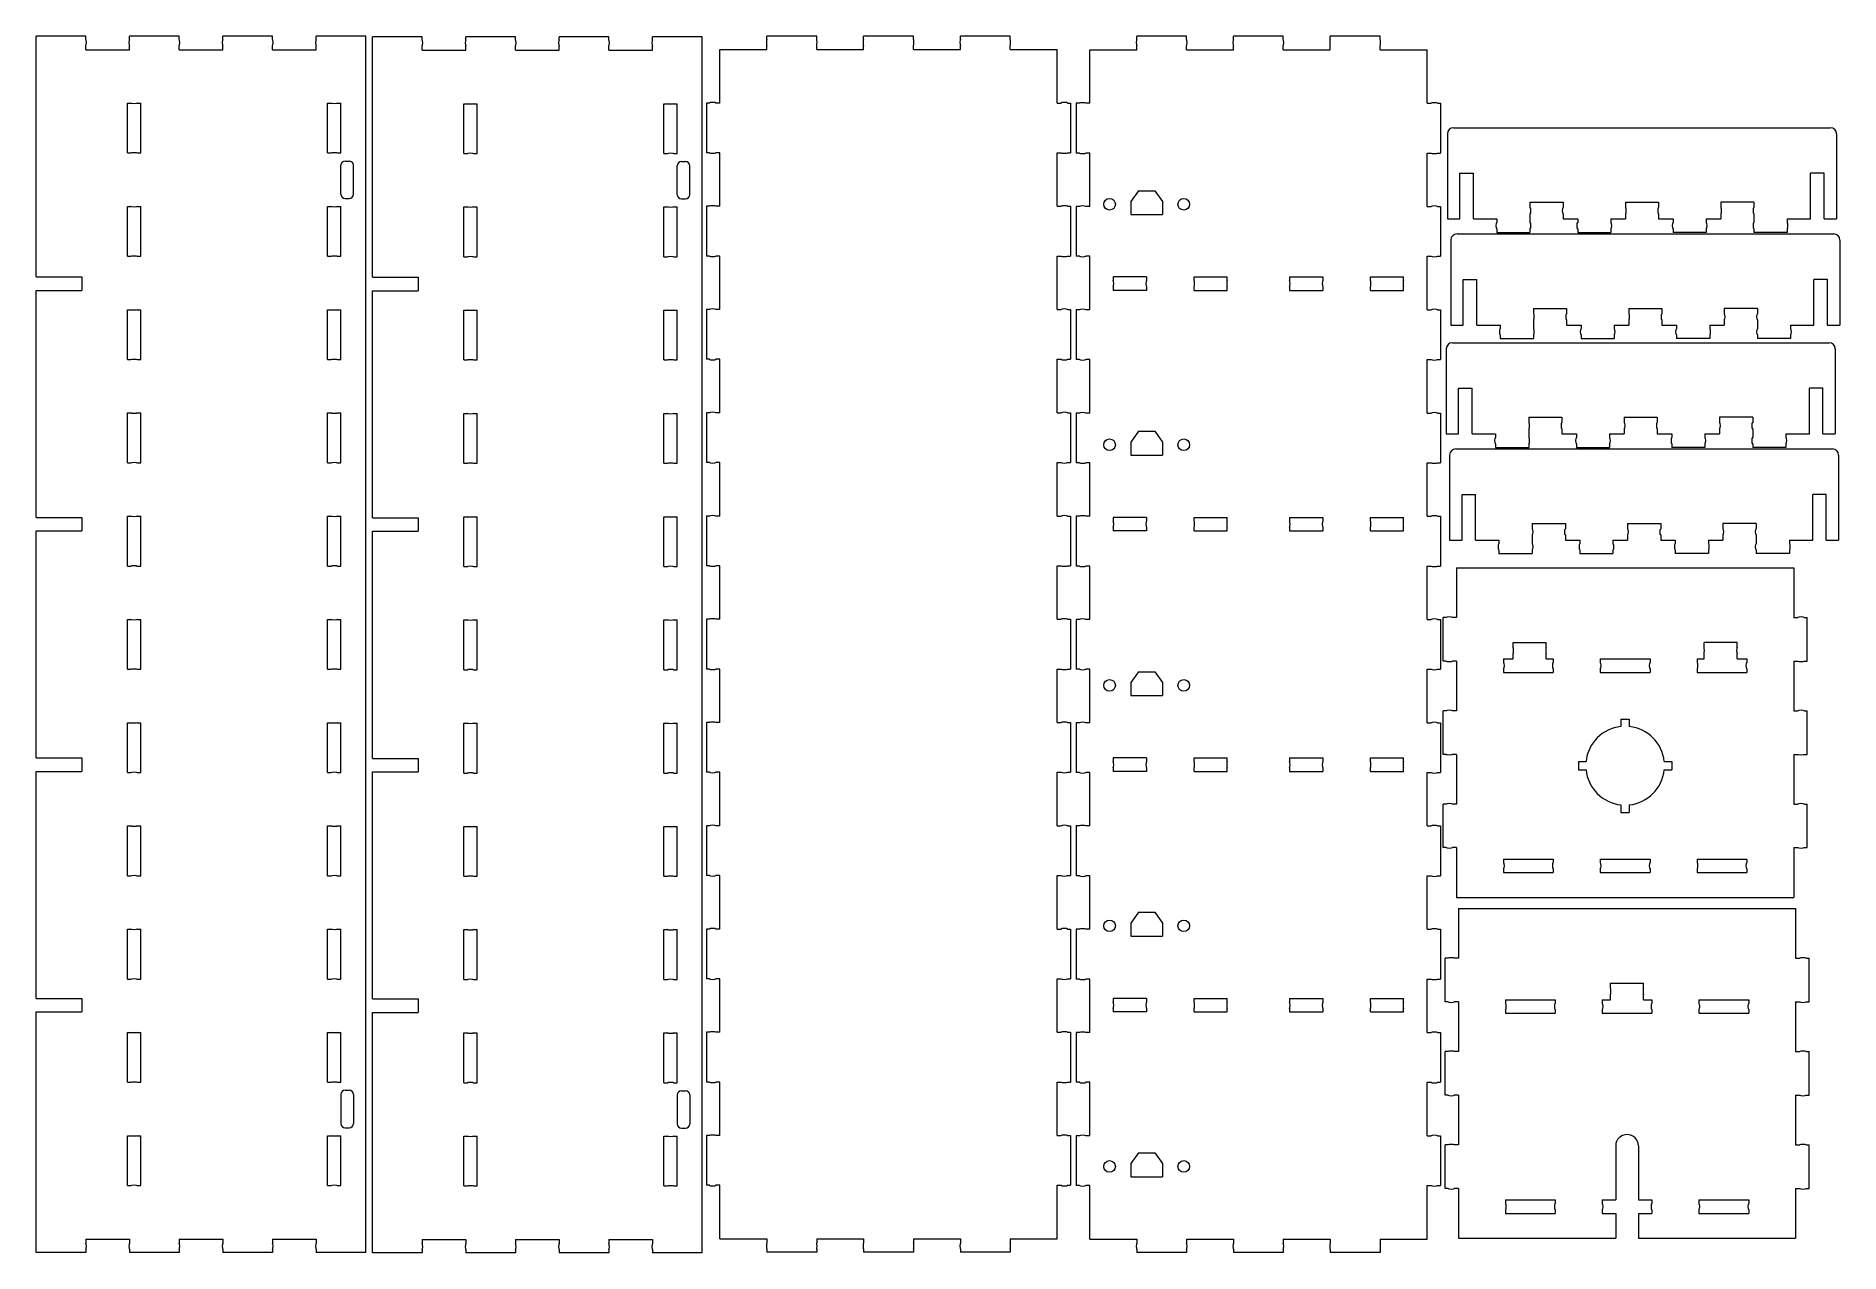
# Model space of a CAD drawing. Header units: inches. Extents: x -2.2 to 14.9, y -0.2 to 11.4.
import ezdxf

# ---------------------------------------------------------------- set-up
doc = ezdxf.new("R2010")
doc.units = ezdxf.units.IN
doc.header["$MEASUREMENT"] = 0
doc.layers.add('Visible', color=7, linetype='Continuous', lineweight=0)

# ---------------------------------------------------------------- blocks, each defined once
blk = doc.blocks.new('Block_1')
at = {"layer": 'Visible', "color": 1, "lineweight": 0, "true_color": 0xff0000}
for p, q in [((-1.715, 11.385), (-2.187, 11.385)), ((-2.187, 9.101), (-2.187, 11.385)), ((-1.715, 11.355), (-1.715, 11.385)), ((-1.302, 11.355), (-1.302, 11.385)), ((-0.829, 11.385), (-1.302, 11.385)), ((-0.829, 11.355), (-0.829, 11.385)), ((-0.416, 11.355), (-0.416, 11.385)), ((0.057, 11.385), (-0.416, 11.385)), ((0.057, 11.355), (0.057, 11.385)), ((0.47, 11.355), (0.47, 11.385)), ((0.943, 11.385), (0.47, 11.385)), ((0.943, -0.161), (0.943, 11.385)), ((1.478, 11.38), (1.005, 11.38)), ((1.005, 9.097), (1.005, 11.38)), ((1.478, 11.351), (1.478, 11.38)), ((1.891, 11.351), (1.891, 11.38)), ((2.364, 11.38), (1.891, 11.38)), ((2.364, 11.351), (2.364, 11.38)), ((2.777, 11.351), (2.777, 11.38)), ((3.249, 11.38), (2.777, 11.38)), ((3.249, 11.351), (3.249, 11.38)), ((3.663, 11.351), (3.663, 11.38)), ((4.135, 11.38), (3.663, 11.38)), ((4.135, -0.165), (4.135, 11.38)), ((4.749, 11.357), (4.749, 11.387)), ((5.222, 11.387), (4.749, 11.387)), ((5.222, 11.357), (5.222, 11.387)), ((5.667, 11.357), (5.667, 11.387)), ((6.14, 11.387), (5.667, 11.387)), ((6.14, 11.357), (6.14, 11.387)), ((6.586, 11.357), (6.586, 11.387)), ((7.058, 11.387), (6.586, 11.387)), ((7.058, 11.357), (7.058, 11.387)), ((8.26, 11.355), (8.26, 11.385)), ((8.732, 11.385), (8.26, 11.385)), ((8.732, 11.355), (8.732, 11.385)), ((9.178, 11.355), (9.178, 11.385)), ((9.651, 11.385), (9.178, 11.385)), ((9.651, 11.355), (9.651, 11.385)), ((10.096, 11.355), (10.096, 11.385)), ((10.569, 11.385), (10.096, 11.385)), ((10.569, 11.355), (10.569, 11.385)), ((-1.715, 11.257), (-1.715, 11.296)), ((-1.715, 11.257), (-1.302, 11.257)), ((-1.302, 11.257), (-1.302, 11.296)), ((-0.829, 11.257), (-0.829, 11.296)), ((-0.829, 11.257), (-0.416, 11.257)), ((-0.416, 11.257), (-0.416, 11.296)), ((0.057, 11.257), (0.057, 11.296)), ((0.057, 11.257), (0.47, 11.257)), ((0.47, 11.257), (0.47, 11.296)), ((1.478, 11.252), (1.478, 11.292)), ((1.478, 11.252), (1.891, 11.252)), ((1.891, 11.252), (1.891, 11.292)), ((2.364, 11.252), (2.364, 11.292)), ((2.364, 11.252), (2.777, 11.252)), ((2.777, 11.252), (2.777, 11.292)), ((3.249, 11.252), (3.249, 11.292)), ((3.249, 11.252), (3.663, 11.252)), ((3.663, 11.252), (3.663, 11.292)), ((4.303, 10.751), (4.303, 11.259)), ((4.303, 11.259), (4.749, 11.259)), ((4.749, 11.259), (4.749, 11.298)), ((5.222, 11.259), (5.222, 11.298)), ((5.222, 11.259), (5.667, 11.259)), ((5.667, 11.259), (5.667, 11.298)), ((6.14, 11.259), (6.14, 11.298)), ((6.14, 11.259), (6.586, 11.259)), ((6.586, 11.259), (6.586, 11.298)), ((7.058, 11.259), (7.058, 11.298)), ((7.058, 11.259), (7.504, 11.259)), ((7.504, 10.751), (7.504, 11.259)), ((7.814, 10.749), (7.814, 11.257)), ((7.814, 11.257), (8.26, 11.257)), ((8.26, 11.257), (8.26, 11.296)), ((8.732, 11.257), (8.732, 11.296)), ((8.732, 11.257), (9.178, 11.257)), ((9.178, 11.257), (9.178, 11.296)), ((9.651, 11.257), (9.651, 11.296)), ((9.651, 11.257), (10.096, 11.257)), ((10.096, 11.257), (10.096, 11.296)), ((10.569, 11.257), (10.569, 11.296)), ((10.569, 11.257), (11.015, 11.257)), ((11.015, 10.749), (11.015, 11.257)), ((-1.321, 10.749), (-1.287, 10.749)), ((-1.321, 10.277), (-1.321, 10.749)), ((-1.228, 10.749), (-1.193, 10.749)), ((-1.193, 10.277), (-1.193, 10.749)), ((0.578, 10.749), (0.613, 10.749)), ((0.578, 10.277), (0.578, 10.749)), ((0.672, 10.749), (0.706, 10.749)), ((0.706, 10.277), (0.706, 10.749)), ((1.872, 10.745), (1.906, 10.745)), ((1.872, 10.272), (1.872, 10.745)), ((1.965, 10.745), (1.999, 10.745)), ((1.999, 10.272), (1.999, 10.745)), ((3.771, 10.745), (3.806, 10.745)), ((3.771, 10.272), (3.771, 10.745)), ((3.865, 10.745), (3.899, 10.745)), ((3.899, 10.272), (3.899, 10.745)), ((4.175, 10.751), (4.175, 10.279)), ((4.205, 10.751), (4.175, 10.751)), ((4.303, 10.751), (4.264, 10.751)), ((7.504, 10.751), (7.543, 10.751)), ((7.602, 10.751), (7.632, 10.751)), ((7.632, 10.751), (7.632, 10.279)), ((7.686, 10.749), (7.686, 10.276)), ((7.716, 10.749), (7.686, 10.749)), ((7.814, 10.749), (7.775, 10.749)), ((11.015, 10.749), (11.054, 10.749)), ((11.113, 10.749), (11.143, 10.749)), ((11.143, 10.749), (11.143, 10.276)), ((11.209, 10.458), (11.209, 9.651)), ((11.268, 10.517), (14.843, 10.517)), ((14.902, 10.458), (14.902, 9.651)), ((-1.321, 10.277), (-1.287, 10.277)), ((-1.228, 10.277), (-1.193, 10.277)), ((0.578, 10.277), (0.613, 10.277)), ((0.672, 10.277), (0.706, 10.277)), ((4.205, 10.279), (4.175, 10.279)), ((4.303, 10.279), (4.264, 10.279)), ((4.303, 9.771), (4.303, 10.279)), ((7.504, 10.279), (7.543, 10.279)), ((7.504, 9.771), (7.504, 10.279)), ((7.602, 10.279), (7.632, 10.279)), ((7.716, 10.276), (7.686, 10.276)), ((7.814, 10.276), (7.775, 10.276)), ((7.814, 9.769), (7.814, 10.276)), ((11.015, 10.276), (11.054, 10.276)), ((11.015, 9.769), (11.015, 10.276)), ((11.113, 10.276), (11.143, 10.276)), ((0.706, 9.885), (0.706, 10.161)), ((0.746, 10.2), (0.785, 10.2)), ((0.824, 9.885), (0.824, 10.161)), ((1.872, 10.272), (1.906, 10.272)), ((1.965, 10.272), (1.999, 10.272)), ((3.771, 10.272), (3.806, 10.272)), ((3.865, 10.272), (3.899, 10.272)), ((3.899, 9.881), (3.899, 10.156)), ((3.938, 10.196), (3.978, 10.196)), ((4.017, 9.881), (4.017, 10.156)), ((11.327, 10.084), (11.455, 10.084)), ((11.327, 9.651), (11.327, 10.084)), ((11.455, 9.651), (11.455, 10.084)), ((14.783, 10.084), (14.656, 10.084)), ((14.656, 9.651), (14.656, 10.084)), ((14.783, 9.651), (14.783, 10.084)), ((-1.321, 9.769), (-1.287, 9.769)), ((-1.321, 9.296), (-1.321, 9.769)), ((-1.228, 9.769), (-1.193, 9.769)), ((-1.193, 9.296), (-1.193, 9.769)), ((0.578, 9.769), (0.613, 9.769)), ((0.578, 9.296), (0.578, 9.769)), ((0.672, 9.769), (0.706, 9.769)), ((0.706, 9.296), (0.706, 9.769)), ((0.746, 9.846), (0.785, 9.846)), ((1.872, 9.765), (1.906, 9.765)), ((1.872, 9.292), (1.872, 9.765)), ((1.965, 9.765), (1.999, 9.765)), ((1.999, 9.292), (1.999, 9.765)), ((3.771, 9.765), (3.806, 9.765)), ((3.771, 9.292), (3.771, 9.765)), ((3.865, 9.765), (3.899, 9.765)), ((3.899, 9.292), (3.899, 9.765)), ((3.938, 9.841), (3.978, 9.841)), ((4.175, 9.771), (4.175, 9.298)), ((4.205, 9.771), (4.175, 9.771)), ((4.303, 9.771), (4.264, 9.771)), ((7.504, 9.771), (7.543, 9.771)), ((7.602, 9.771), (7.632, 9.771)), ((7.632, 9.771), (7.632, 9.298)), ((7.686, 9.769), (7.686, 9.296)), ((7.716, 9.769), (7.686, 9.769)), ((7.814, 9.769), (7.775, 9.769)), ((8.275, 9.919), (8.204, 9.817)), ((8.204, 9.817), (8.204, 9.693)), ((8.275, 9.919), (8.433, 9.919)), ((8.433, 9.919), (8.504, 9.817)), ((8.504, 9.817), (8.504, 9.693)), ((11.015, 9.769), (11.054, 9.769)), ((11.113, 9.769), (11.143, 9.769)), ((11.143, 9.769), (11.143, 9.296)), ((11.992, 9.809), (12.307, 9.809)), ((11.992, 9.809), (11.992, 9.76)), ((12.307, 9.809), (12.307, 9.76)), ((12.898, 9.809), (13.213, 9.809)), ((12.898, 9.809), (12.898, 9.76)), ((13.213, 9.809), (13.213, 9.76)), ((14.118, 9.809), (13.803, 9.809)), ((13.803, 9.809), (13.803, 9.76)), ((14.118, 9.809), (14.118, 9.76)), ((8.204, 9.693), (8.504, 9.693)), ((11.209, 9.651), (11.327, 9.651)), ((11.455, 9.651), (11.677, 9.651)), ((11.677, 9.651), (11.677, 9.617)), ((11.992, 9.7), (11.992, 9.617)), ((12.307, 9.7), (12.307, 9.651)), ((12.307, 9.651), (12.445, 9.651)), ((12.445, 9.651), (12.445, 9.617)), ((12.76, 9.651), (12.76, 9.617)), ((12.76, 9.651), (12.898, 9.651)), ((12.898, 9.7), (12.898, 9.651)), ((13.213, 9.7), (13.213, 9.651)), ((13.213, 9.651), (13.35, 9.651)), ((13.35, 9.651), (13.35, 9.617)), ((13.665, 9.651), (13.665, 9.617)), ((13.665, 9.651), (13.803, 9.651)), ((13.803, 9.7), (13.803, 9.651)), ((14.118, 9.7), (14.118, 9.617)), ((14.433, 9.651), (14.656, 9.651)), ((14.433, 9.651), (14.433, 9.617)), ((14.783, 9.651), (14.902, 9.651)), ((11.241, 9.45), (11.241, 8.643)), ((11.3, 9.509), (14.875, 9.509)), ((11.677, 9.558), (11.677, 9.523)), ((11.677, 9.523), (11.992, 9.523)), ((11.992, 9.558), (11.992, 9.523)), ((12.445, 9.558), (12.445, 9.523)), ((12.445, 9.523), (12.76, 9.523)), ((12.76, 9.558), (12.76, 9.523)), ((13.35, 9.558), (13.35, 9.523)), ((13.665, 9.523), (13.35, 9.523)), ((13.665, 9.558), (13.665, 9.523)), ((14.118, 9.558), (14.118, 9.523)), ((14.433, 9.523), (14.118, 9.523)), ((14.433, 9.558), (14.433, 9.523)), ((14.934, 9.45), (14.934, 8.643)), ((-1.321, 9.296), (-1.287, 9.296)), ((-1.228, 9.296), (-1.193, 9.296)), ((0.578, 9.296), (0.613, 9.296)), ((0.672, 9.296), (0.706, 9.296)), ((1.872, 9.292), (1.906, 9.292)), ((1.965, 9.292), (1.999, 9.292)), ((3.771, 9.292), (3.806, 9.292)), ((3.865, 9.292), (3.899, 9.292)), ((4.205, 9.298), (4.175, 9.298)), ((4.303, 9.298), (4.264, 9.298)), ((4.303, 8.791), (4.303, 9.298)), ((7.504, 9.298), (7.543, 9.298)), ((7.504, 8.791), (7.504, 9.298)), ((7.602, 9.298), (7.632, 9.298)), ((7.716, 9.296), (7.686, 9.296)), ((7.814, 9.296), (7.775, 9.296)), ((7.814, 8.789), (7.814, 9.296)), ((11.015, 9.296), (11.054, 9.296)), ((11.015, 8.789), (11.015, 9.296)), ((11.113, 9.296), (11.143, 9.296)), ((-2.187, 9.101), (-1.754, 9.101)), ((-1.754, 9.101), (-1.754, 8.973)), ((1.005, 9.097), (1.438, 9.097)), ((1.438, 9.097), (1.438, 8.969)), ((8.351, 9.101), (8.036, 9.101)), ((8.036, 9.101), (8.036, 9.067)), ((8.351, 9.101), (8.351, 9.067)), ((8.804, 9.101), (9.119, 9.101)), ((8.804, 9.067), (8.804, 9.101)), ((9.119, 9.067), (9.119, 9.101)), ((9.71, 9.101), (10.025, 9.101)), ((9.71, 9.101), (9.71, 9.067)), ((10.025, 9.101), (10.025, 9.067)), ((10.477, 9.101), (10.792, 9.101)), ((10.477, 9.067), (10.477, 9.101)), ((10.792, 9.067), (10.792, 9.101)), ((11.359, 9.076), (11.487, 9.076)), ((11.359, 8.643), (11.359, 9.076)), ((11.487, 8.643), (11.487, 9.076)), ((14.816, 9.076), (14.688, 9.076)), ((14.688, 8.643), (14.688, 9.076)), ((14.816, 8.643), (14.816, 9.076)), ((-2.187, 6.818), (-2.187, 8.973)), ((-2.187, 8.973), (-1.754, 8.973)), ((1.005, 6.814), (1.005, 8.969)), ((1.005, 8.969), (1.438, 8.969)), ((8.036, 9.008), (8.036, 8.973)), ((8.351, 8.973), (8.036, 8.973)), ((8.351, 9.008), (8.351, 8.973)), ((8.804, 8.973), (8.804, 9.008)), ((8.804, 8.973), (9.119, 8.973)), ((9.119, 8.973), (9.119, 9.008)), ((9.71, 9.008), (9.71, 8.973)), ((9.71, 8.973), (10.025, 8.973)), ((10.025, 9.008), (10.025, 8.973)), ((10.477, 8.973), (10.477, 9.008)), ((10.477, 8.973), (10.792, 8.973)), ((10.792, 8.973), (10.792, 9.008)), ((-1.321, 8.789), (-1.287, 8.789)), ((-1.321, 8.316), (-1.321, 8.789)), ((-1.228, 8.789), (-1.193, 8.789)), ((-1.193, 8.316), (-1.193, 8.789)), ((0.578, 8.789), (0.613, 8.789)), ((0.578, 8.316), (0.578, 8.789)), ((0.672, 8.789), (0.706, 8.789)), ((0.706, 8.316), (0.706, 8.789)), ((1.872, 8.784), (1.906, 8.784)), ((1.872, 8.312), (1.872, 8.784)), ((1.965, 8.784), (1.999, 8.784)), ((1.999, 8.312), (1.999, 8.784)), ((3.771, 8.784), (3.806, 8.784)), ((3.771, 8.312), (3.771, 8.784)), ((3.865, 8.784), (3.899, 8.784)), ((3.899, 8.312), (3.899, 8.784)), ((4.175, 8.791), (4.175, 8.318)), ((4.205, 8.791), (4.175, 8.791)), ((4.303, 8.791), (4.264, 8.791)), ((7.504, 8.791), (7.543, 8.791)), ((7.602, 8.791), (7.632, 8.791)), ((7.632, 8.791), (7.632, 8.318)), ((7.686, 8.789), (7.686, 8.316)), ((7.716, 8.789), (7.686, 8.789)), ((7.814, 8.789), (7.775, 8.789)), ((11.015, 8.789), (11.054, 8.789)), ((11.113, 8.789), (11.143, 8.789)), ((11.143, 8.789), (11.143, 8.316)), ((12.025, 8.801), (12.34, 8.801)), ((12.025, 8.801), (12.025, 8.751)), ((12.34, 8.801), (12.34, 8.751)), ((12.93, 8.801), (13.245, 8.801)), ((12.93, 8.801), (12.93, 8.751)), ((13.245, 8.801), (13.245, 8.751)), ((14.151, 8.801), (13.836, 8.801)), ((13.836, 8.801), (13.836, 8.751)), ((14.151, 8.801), (14.151, 8.751)), ((11.241, 8.643), (11.359, 8.643)), ((11.487, 8.643), (11.71, 8.643)), ((11.71, 8.643), (11.71, 8.609)), ((12.025, 8.692), (12.025, 8.609)), ((12.34, 8.692), (12.34, 8.643)), ((12.34, 8.643), (12.477, 8.643)), ((12.477, 8.643), (12.477, 8.609)), ((12.792, 8.643), (12.792, 8.609)), ((12.792, 8.643), (12.93, 8.643)), ((12.93, 8.692), (12.93, 8.643)), ((13.245, 8.692), (13.245, 8.643)), ((13.245, 8.643), (13.383, 8.643)), ((13.383, 8.643), (13.383, 8.609)), ((13.698, 8.643), (13.698, 8.609)), ((13.698, 8.643), (13.836, 8.643)), ((13.836, 8.692), (13.836, 8.643)), ((14.151, 8.692), (14.151, 8.609)), ((14.466, 8.643), (14.688, 8.643)), ((14.466, 8.643), (14.466, 8.609)), ((14.816, 8.643), (14.934, 8.643)), ((11.197, 8.417), (11.197, 7.61)), ((11.256, 8.476), (14.831, 8.476)), ((11.71, 8.55), (11.71, 8.515)), ((11.71, 8.515), (12.025, 8.515)), ((12.025, 8.55), (12.025, 8.515)), ((12.477, 8.55), (12.477, 8.515)), ((12.477, 8.515), (12.792, 8.515)), ((12.792, 8.55), (12.792, 8.515)), ((13.383, 8.55), (13.383, 8.515)), ((13.698, 8.515), (13.383, 8.515)), ((13.698, 8.55), (13.698, 8.515)), ((14.151, 8.55), (14.151, 8.515)), ((14.466, 8.515), (14.151, 8.515)), ((14.466, 8.55), (14.466, 8.515)), ((14.89, 8.417), (14.89, 7.61)), ((-1.321, 8.316), (-1.287, 8.316)), ((-1.228, 8.316), (-1.193, 8.316)), ((0.578, 8.316), (0.613, 8.316)), ((0.672, 8.316), (0.706, 8.316)), ((1.872, 8.312), (1.906, 8.312)), ((1.965, 8.312), (1.999, 8.312)), ((3.771, 8.312), (3.806, 8.312)), ((3.865, 8.312), (3.899, 8.312)), ((4.205, 8.318), (4.175, 8.318)), ((4.303, 8.318), (4.264, 8.318)), ((4.303, 7.811), (4.303, 8.318)), ((7.504, 8.318), (7.543, 8.318)), ((7.504, 7.811), (7.504, 8.318)), ((7.602, 8.318), (7.632, 8.318)), ((7.716, 8.316), (7.686, 8.316)), ((7.814, 8.316), (7.775, 8.316)), ((7.814, 7.808), (7.814, 8.316)), ((11.015, 8.316), (11.054, 8.316)), ((11.015, 7.808), (11.015, 8.316)), ((11.113, 8.316), (11.143, 8.316)), ((11.315, 8.043), (11.443, 8.043)), ((11.315, 7.61), (11.315, 8.043)), ((11.443, 7.61), (11.443, 8.043)), ((14.772, 8.043), (14.644, 8.043)), ((14.644, 7.61), (14.644, 8.043)), ((14.772, 7.61), (14.772, 8.043)), ((-1.321, 7.809), (-1.287, 7.809)), ((-1.321, 7.336), (-1.321, 7.809)), ((-1.228, 7.809), (-1.193, 7.809)), ((-1.193, 7.336), (-1.193, 7.809)), ((0.578, 7.809), (0.613, 7.809)), ((0.578, 7.336), (0.578, 7.809)), ((0.672, 7.809), (0.706, 7.809)), ((0.706, 7.336), (0.706, 7.809)), ((1.872, 7.804), (1.906, 7.804)), ((1.872, 7.332), (1.872, 7.804)), ((1.965, 7.804), (1.999, 7.804)), ((1.999, 7.332), (1.999, 7.804)), ((3.771, 7.804), (3.806, 7.804)), ((3.771, 7.332), (3.771, 7.804)), ((3.865, 7.804), (3.899, 7.804)), ((3.899, 7.332), (3.899, 7.804)), ((4.175, 7.811), (4.175, 7.338)), ((4.205, 7.811), (4.175, 7.811)), ((4.303, 7.811), (4.264, 7.811)), ((7.504, 7.811), (7.543, 7.811)), ((7.602, 7.811), (7.632, 7.811)), ((7.632, 7.811), (7.632, 7.338)), ((7.686, 7.808), (7.686, 7.336)), ((7.716, 7.808), (7.686, 7.808)), ((7.814, 7.808), (7.775, 7.808)), ((11.015, 7.808), (11.054, 7.808)), ((11.113, 7.808), (11.143, 7.808)), ((11.143, 7.808), (11.143, 7.336)), ((11.98, 7.768), (12.295, 7.768)), ((11.98, 7.768), (11.98, 7.718)), ((12.295, 7.768), (12.295, 7.718)), ((12.886, 7.768), (13.201, 7.768)), ((12.886, 7.768), (12.886, 7.718)), ((13.201, 7.768), (13.201, 7.718)), ((14.106, 7.768), (13.791, 7.768)), ((13.791, 7.768), (13.791, 7.718)), ((14.106, 7.768), (14.106, 7.718)), ((8.275, 7.636), (8.204, 7.533)), ((8.275, 7.636), (8.433, 7.636)), ((8.433, 7.636), (8.504, 7.533)), ((11.197, 7.61), (11.315, 7.61)), ((11.443, 7.61), (11.665, 7.61)), ((11.665, 7.61), (11.665, 7.576)), ((11.98, 7.659), (11.98, 7.576)), ((12.295, 7.659), (12.295, 7.61)), ((12.295, 7.61), (12.433, 7.61)), ((12.433, 7.61), (12.433, 7.576)), ((12.748, 7.61), (12.748, 7.576)), ((12.748, 7.61), (12.886, 7.61)), ((12.886, 7.659), (12.886, 7.61)), ((13.201, 7.659), (13.201, 7.61)), ((13.201, 7.61), (13.338, 7.61)), ((13.338, 7.61), (13.338, 7.576)), ((13.653, 7.61), (13.653, 7.576)), ((13.653, 7.61), (13.791, 7.61)), ((13.791, 7.659), (13.791, 7.61)), ((14.106, 7.659), (14.106, 7.576)), ((14.421, 7.61), (14.644, 7.61)), ((14.421, 7.61), (14.421, 7.576)), ((14.772, 7.61), (14.89, 7.61)), ((8.204, 7.533), (8.204, 7.409)), ((8.204, 7.409), (8.504, 7.409)), ((8.504, 7.533), (8.504, 7.409)), ((11.229, 7.409), (11.229, 6.602)), ((11.288, 7.468), (14.863, 7.468)), ((11.665, 7.517), (11.665, 7.482)), ((11.665, 7.482), (11.98, 7.482)), ((11.98, 7.517), (11.98, 7.482)), ((12.433, 7.517), (12.433, 7.482)), ((12.433, 7.482), (12.748, 7.482)), ((12.748, 7.517), (12.748, 7.482)), ((13.338, 7.517), (13.338, 7.482)), ((13.653, 7.482), (13.338, 7.482)), ((13.653, 7.517), (13.653, 7.482)), ((14.106, 7.517), (14.106, 7.482)), ((14.421, 7.482), (14.106, 7.482)), ((14.421, 7.517), (14.421, 7.482)), ((14.922, 7.409), (14.922, 6.602)), ((-1.321, 7.336), (-1.287, 7.336)), ((-1.228, 7.336), (-1.193, 7.336)), ((0.578, 7.336), (0.613, 7.336)), ((0.672, 7.336), (0.706, 7.336)), ((1.872, 7.332), (1.906, 7.332)), ((1.965, 7.332), (1.999, 7.332)), ((3.771, 7.332), (3.806, 7.332)), ((3.865, 7.332), (3.899, 7.332)), ((4.205, 7.338), (4.175, 7.338)), ((4.303, 7.338), (4.264, 7.338)), ((4.303, 6.83), (4.303, 7.338)), ((7.504, 7.338), (7.543, 7.338)), ((7.504, 6.83), (7.504, 7.338)), ((7.602, 7.338), (7.632, 7.338)), ((7.716, 7.336), (7.686, 7.336)), ((7.814, 7.336), (7.775, 7.336)), ((7.814, 6.828), (7.814, 7.336)), ((11.015, 7.336), (11.054, 7.336)), ((11.015, 6.828), (11.015, 7.336)), ((11.113, 7.336), (11.143, 7.336)), ((11.347, 7.035), (11.475, 7.035)), ((11.347, 6.602), (11.347, 7.035)), ((11.475, 6.602), (11.475, 7.035)), ((14.804, 7.035), (14.676, 7.035)), ((14.676, 6.602), (14.676, 7.035)), ((14.804, 6.602), (14.804, 7.035)), ((-2.187, 6.818), (-1.754, 6.818)), ((-2.187, 4.534), (-2.187, 6.69)), ((-2.187, 6.69), (-1.754, 6.69)), ((-1.754, 6.818), (-1.754, 6.69)), ((-1.321, 6.828), (-1.287, 6.828)), ((-1.321, 6.356), (-1.321, 6.828)), ((-1.228, 6.828), (-1.193, 6.828)), ((-1.193, 6.356), (-1.193, 6.828)), ((0.578, 6.828), (0.613, 6.828)), ((0.578, 6.356), (0.578, 6.828)), ((0.672, 6.828), (0.706, 6.828)), ((0.706, 6.356), (0.706, 6.828)), ((1.005, 6.814), (1.438, 6.814)), ((1.005, 4.53), (1.005, 6.686)), ((1.005, 6.686), (1.438, 6.686)), ((1.438, 6.814), (1.438, 6.686)), ((1.872, 6.824), (1.906, 6.824)), ((1.872, 6.352), (1.872, 6.824)), ((1.965, 6.824), (1.999, 6.824)), ((1.999, 6.352), (1.999, 6.824)), ((3.771, 6.824), (3.806, 6.824)), ((3.771, 6.352), (3.771, 6.824)), ((3.865, 6.824), (3.899, 6.824)), ((3.899, 6.352), (3.899, 6.824)), ((4.175, 6.83), (4.175, 6.358)), ((4.205, 6.83), (4.175, 6.83)), ((4.303, 6.83), (4.264, 6.83)), ((7.504, 6.83), (7.543, 6.83)), ((7.602, 6.83), (7.632, 6.83)), ((7.632, 6.83), (7.632, 6.358)), ((7.686, 6.828), (7.686, 6.356)), ((7.716, 6.828), (7.686, 6.828)), ((7.814, 6.828), (7.775, 6.828)), ((8.351, 6.818), (8.036, 6.818)), ((8.036, 6.818), (8.036, 6.783)), ((8.036, 6.724), (8.036, 6.69)), ((8.351, 6.69), (8.036, 6.69)), ((8.351, 6.818), (8.351, 6.783)), ((8.351, 6.724), (8.351, 6.69)), ((8.804, 6.818), (9.119, 6.818)), ((8.804, 6.783), (8.804, 6.818)), ((8.804, 6.69), (8.804, 6.724)), ((8.804, 6.69), (9.119, 6.69)), ((9.119, 6.783), (9.119, 6.818)), ((9.119, 6.69), (9.119, 6.724)), ((9.71, 6.818), (10.025, 6.818)), ((9.71, 6.818), (9.71, 6.783)), ((9.71, 6.724), (9.71, 6.69)), ((9.71, 6.69), (10.025, 6.69)), ((10.025, 6.818), (10.025, 6.783)), ((10.025, 6.724), (10.025, 6.69)), ((10.477, 6.818), (10.792, 6.818)), ((10.477, 6.783), (10.477, 6.818)), ((10.477, 6.69), (10.477, 6.724)), ((10.477, 6.69), (10.792, 6.69)), ((10.792, 6.783), (10.792, 6.818)), ((10.792, 6.69), (10.792, 6.724)), ((11.015, 6.828), (11.054, 6.828)), ((11.113, 6.828), (11.143, 6.828)), ((11.143, 6.828), (11.143, 6.356)), ((12.013, 6.76), (12.328, 6.76)), ((12.013, 6.76), (12.013, 6.71)), ((12.328, 6.76), (12.328, 6.71)), ((12.918, 6.76), (13.233, 6.76)), ((12.918, 6.76), (12.918, 6.71)), ((13.233, 6.76), (13.233, 6.71)), ((14.139, 6.76), (13.824, 6.76)), ((13.824, 6.76), (13.824, 6.71)), ((14.139, 6.76), (14.139, 6.71)), ((11.229, 6.602), (11.347, 6.602)), ((11.475, 6.602), (11.698, 6.602)), ((11.698, 6.602), (11.698, 6.568)), ((11.698, 6.509), (11.698, 6.474)), ((12.013, 6.651), (12.013, 6.568)), ((12.013, 6.509), (12.013, 6.474)), ((12.328, 6.651), (12.328, 6.602)), ((12.328, 6.602), (12.465, 6.602)), ((12.465, 6.602), (12.465, 6.568)), ((12.465, 6.509), (12.465, 6.474)), ((12.78, 6.602), (12.78, 6.568)), ((12.78, 6.602), (12.918, 6.602)), ((12.78, 6.509), (12.78, 6.474)), ((12.918, 6.651), (12.918, 6.602)), ((13.233, 6.651), (13.233, 6.602)), ((13.233, 6.602), (13.371, 6.602)), ((13.371, 6.602), (13.371, 6.568)), ((13.371, 6.509), (13.371, 6.474)), ((13.686, 6.602), (13.686, 6.568)), ((13.686, 6.602), (13.824, 6.602)), ((13.686, 6.509), (13.686, 6.474)), ((13.824, 6.651), (13.824, 6.602)), ((14.139, 6.651), (14.139, 6.568)), ((14.139, 6.509), (14.139, 6.474)), ((14.454, 6.602), (14.676, 6.602)), ((14.454, 6.602), (14.454, 6.568)), ((14.454, 6.509), (14.454, 6.474)), ((14.804, 6.602), (14.922, 6.602)), ((-1.321, 6.356), (-1.287, 6.356)), ((-1.228, 6.356), (-1.193, 6.356)), ((0.578, 6.356), (0.613, 6.356)), ((0.672, 6.356), (0.706, 6.356)), ((1.872, 6.352), (1.906, 6.352)), ((1.965, 6.352), (1.999, 6.352)), ((3.771, 6.352), (3.806, 6.352)), ((3.865, 6.352), (3.899, 6.352)), ((4.205, 6.358), (4.175, 6.358)), ((4.303, 6.358), (4.264, 6.358)), ((4.303, 5.85), (4.303, 6.358)), ((7.504, 6.358), (7.543, 6.358)), ((7.504, 5.85), (7.504, 6.358)), ((7.602, 6.358), (7.632, 6.358)), ((7.716, 6.356), (7.686, 6.356)), ((7.814, 6.356), (7.775, 6.356)), ((7.814, 5.848), (7.814, 6.356)), ((11.015, 6.356), (11.054, 6.356)), ((11.015, 5.848), (11.015, 6.356)), ((11.113, 6.356), (11.143, 6.356)), ((11.295, 6.34), (11.295, 5.868)), ((11.295, 6.34), (14.496, 6.34)), ((11.698, 6.474), (12.013, 6.474)), ((12.465, 6.474), (12.78, 6.474)), ((13.686, 6.474), (13.371, 6.474)), ((14.454, 6.474), (14.139, 6.474)), ((14.496, 6.34), (14.496, 5.868)), ((-1.321, 5.848), (-1.287, 5.848)), ((-1.321, 5.376), (-1.321, 5.848)), ((-1.228, 5.848), (-1.193, 5.848)), ((-1.193, 5.376), (-1.193, 5.848)), ((0.578, 5.848), (0.613, 5.848)), ((0.578, 5.376), (0.578, 5.848)), ((0.672, 5.848), (0.706, 5.848)), ((0.706, 5.376), (0.706, 5.848)), ((1.872, 5.844), (1.906, 5.844)), ((1.872, 5.372), (1.872, 5.844)), ((1.965, 5.844), (1.999, 5.844)), ((1.999, 5.372), (1.999, 5.844)), ((3.771, 5.844), (3.806, 5.844)), ((3.771, 5.372), (3.771, 5.844)), ((3.865, 5.844), (3.899, 5.844)), ((3.899, 5.372), (3.899, 5.844)), ((4.175, 5.85), (4.175, 5.378)), ((4.205, 5.85), (4.175, 5.85)), ((4.303, 5.85), (4.264, 5.85)), ((7.504, 5.85), (7.543, 5.85)), ((7.602, 5.85), (7.632, 5.85)), ((7.632, 5.85), (7.632, 5.378)), ((7.686, 5.848), (7.686, 5.376)), ((7.716, 5.848), (7.686, 5.848)), ((7.814, 5.848), (7.775, 5.848)), ((11.015, 5.848), (11.054, 5.848)), ((11.113, 5.848), (11.143, 5.848)), ((11.143, 5.848), (11.143, 5.376)), ((11.167, 5.454), (11.167, 5.868)), ((11.197, 5.868), (11.167, 5.868)), ((11.295, 5.868), (11.256, 5.868)), ((14.496, 5.868), (14.535, 5.868)), ((14.594, 5.868), (14.624, 5.868)), ((14.624, 5.454), (14.624, 5.868)), ((11.833, 5.631), (12.147, 5.631)), ((11.833, 5.582), (11.833, 5.631)), ((11.833, 5.474), (11.833, 5.523)), ((12.147, 5.582), (12.147, 5.631)), ((12.147, 5.474), (12.147, 5.523)), ((13.959, 5.631), (13.644, 5.631)), ((13.644, 5.582), (13.644, 5.631)), ((13.644, 5.474), (13.644, 5.523)), ((13.959, 5.582), (13.959, 5.631)), ((13.959, 5.474), (13.959, 5.523)), ((-1.321, 5.376), (-1.287, 5.376)), ((-1.228, 5.376), (-1.193, 5.376)), ((0.578, 5.376), (0.613, 5.376)), ((0.672, 5.376), (0.706, 5.376)), ((1.872, 5.372), (1.906, 5.372)), ((1.965, 5.372), (1.999, 5.372)), ((3.771, 5.372), (3.806, 5.372)), ((3.865, 5.372), (3.899, 5.372)), ((4.205, 5.378), (4.175, 5.378)), ((4.303, 5.378), (4.264, 5.378)), ((4.303, 4.87), (4.303, 5.378)), ((7.504, 5.378), (7.543, 5.378)), ((7.504, 4.87), (7.504, 5.378)), ((7.602, 5.378), (7.632, 5.378)), ((7.716, 5.376), (7.686, 5.376)), ((7.814, 5.376), (7.775, 5.376)), ((7.814, 4.868), (7.814, 5.376)), ((8.275, 5.352), (8.204, 5.25)), ((8.275, 5.352), (8.433, 5.352)), ((8.433, 5.352), (8.504, 5.25)), ((11.015, 5.376), (11.054, 5.376)), ((11.015, 4.868), (11.015, 5.376)), ((11.113, 5.376), (11.143, 5.376)), ((11.197, 5.454), (11.167, 5.454)), ((11.295, 5.454), (11.256, 5.454)), ((11.295, 5.454), (11.295, 4.982)), ((11.741, 5.474), (11.741, 5.44)), ((11.741, 5.474), (11.833, 5.474)), ((11.741, 5.38), (11.741, 5.346)), ((11.741, 5.346), (12.213, 5.346)), ((12.147, 5.474), (12.213, 5.474)), ((12.213, 5.474), (12.213, 5.44)), ((12.213, 5.38), (12.213, 5.346)), ((12.659, 5.474), (13.132, 5.474)), ((12.659, 5.474), (12.659, 5.44)), ((12.659, 5.38), (12.659, 5.346)), ((12.659, 5.346), (13.132, 5.346)), ((13.132, 5.474), (13.132, 5.44)), ((13.132, 5.38), (13.132, 5.346)), ((13.578, 5.474), (13.578, 5.44)), ((13.578, 5.474), (13.644, 5.474)), ((13.578, 5.38), (13.578, 5.346)), ((13.578, 5.346), (14.05, 5.346)), ((13.959, 5.474), (14.05, 5.474)), ((14.05, 5.474), (14.05, 5.44)), ((14.05, 5.38), (14.05, 5.346)), ((14.496, 5.454), (14.535, 5.454)), ((14.496, 5.454), (14.496, 4.982)), ((14.594, 5.454), (14.624, 5.454)), ((8.204, 5.25), (8.204, 5.126)), ((8.504, 5.25), (8.504, 5.126)), ((8.204, 5.126), (8.504, 5.126)), ((11.167, 4.568), (11.167, 4.982)), ((11.197, 4.982), (11.167, 4.982)), ((11.295, 4.982), (11.256, 4.982)), ((14.496, 4.982), (14.535, 4.982)), ((14.594, 4.982), (14.624, 4.982)), ((14.624, 4.568), (14.624, 4.982)), ((-1.321, 4.868), (-1.287, 4.868)), ((-1.321, 4.396), (-1.321, 4.868)), ((-1.228, 4.868), (-1.193, 4.868)), ((-1.193, 4.396), (-1.193, 4.868)), ((0.578, 4.868), (0.613, 4.868)), ((0.578, 4.396), (0.578, 4.868)), ((0.672, 4.868), (0.706, 4.868)), ((0.706, 4.396), (0.706, 4.868)), ((1.872, 4.864), (1.906, 4.864)), ((1.872, 4.391), (1.872, 4.864)), ((1.965, 4.864), (1.999, 4.864)), ((1.999, 4.391), (1.999, 4.864)), ((3.771, 4.864), (3.806, 4.864)), ((3.771, 4.391), (3.771, 4.864)), ((3.865, 4.864), (3.899, 4.864)), ((3.899, 4.391), (3.899, 4.864)), ((4.175, 4.87), (4.175, 4.398)), ((4.205, 4.87), (4.175, 4.87)), ((4.303, 4.87), (4.264, 4.87)), ((7.504, 4.87), (7.543, 4.87)), ((7.602, 4.87), (7.632, 4.87)), ((7.632, 4.87), (7.632, 4.398)), ((7.686, 4.868), (7.686, 4.396)), ((7.716, 4.868), (7.686, 4.868)), ((7.814, 4.868), (7.775, 4.868)), ((11.015, 4.868), (11.054, 4.868)), ((11.113, 4.868), (11.143, 4.868)), ((11.143, 4.868), (11.143, 4.396)), ((12.856, 4.903), (12.935, 4.903)), ((12.856, 4.903), (12.856, 4.832)), ((12.935, 4.903), (12.935, 4.832)), ((-2.187, 4.534), (-1.754, 4.534)), ((-1.754, 4.534), (-1.754, 4.406)), ((1.005, 4.53), (1.438, 4.53)), ((1.438, 4.53), (1.438, 4.402)), ((8.351, 4.534), (8.036, 4.534)), ((8.036, 4.534), (8.036, 4.5)), ((8.351, 4.534), (8.351, 4.5)), ((8.804, 4.534), (9.119, 4.534)), ((8.804, 4.5), (8.804, 4.534)), ((9.119, 4.5), (9.119, 4.534)), ((9.71, 4.534), (10.025, 4.534)), ((9.71, 4.534), (9.71, 4.5)), ((10.025, 4.534), (10.025, 4.5)), ((10.477, 4.534), (10.792, 4.534)), ((10.477, 4.5), (10.477, 4.534)), ((10.792, 4.5), (10.792, 4.534)), ((11.197, 4.568), (11.167, 4.568)), ((11.295, 4.568), (11.256, 4.568)), ((11.295, 4.568), (11.295, 4.096)), ((12.453, 4.5), (12.524, 4.5)), ((12.453, 4.5), (12.453, 4.421)), ((13.267, 4.5), (13.338, 4.5)), ((13.338, 4.5), (13.338, 4.421)), ((14.496, 4.568), (14.535, 4.568)), ((14.496, 4.568), (14.496, 4.096)), ((14.594, 4.568), (14.624, 4.568)), ((-2.187, 2.251), (-2.187, 4.406)), ((-2.187, 4.406), (-1.754, 4.406)), ((-1.321, 4.396), (-1.287, 4.396)), ((-1.228, 4.396), (-1.193, 4.396)), ((0.578, 4.396), (0.613, 4.396)), ((0.672, 4.396), (0.706, 4.396)), ((1.005, 2.247), (1.005, 4.402)), ((1.005, 4.402), (1.438, 4.402)), ((1.872, 4.391), (1.906, 4.391)), ((1.965, 4.391), (1.999, 4.391)), ((3.771, 4.391), (3.806, 4.391)), ((3.865, 4.391), (3.899, 4.391)), ((4.205, 4.398), (4.175, 4.398)), ((4.303, 4.398), (4.264, 4.398)), ((4.303, 3.89), (4.303, 4.398)), ((7.504, 4.398), (7.543, 4.398)), ((7.504, 3.89), (7.504, 4.398)), ((7.602, 4.398), (7.632, 4.398)), ((7.716, 4.396), (7.686, 4.396)), ((7.814, 4.396), (7.775, 4.396)), ((7.814, 3.888), (7.814, 4.396)), ((8.036, 4.441), (8.036, 4.406)), ((8.351, 4.406), (8.036, 4.406)), ((8.351, 4.441), (8.351, 4.406)), ((8.804, 4.406), (8.804, 4.441)), ((8.804, 4.406), (9.119, 4.406)), ((9.119, 4.406), (9.119, 4.441)), ((9.71, 4.441), (9.71, 4.406)), ((9.71, 4.406), (10.025, 4.406)), ((10.025, 4.441), (10.025, 4.406)), ((10.477, 4.406), (10.477, 4.441)), ((10.477, 4.406), (10.792, 4.406)), ((10.792, 4.406), (10.792, 4.441)), ((11.015, 4.396), (11.054, 4.396)), ((11.015, 3.888), (11.015, 4.396)), ((11.113, 4.396), (11.143, 4.396)), ((12.453, 4.421), (12.524, 4.421)), ((13.267, 4.421), (13.338, 4.421)), ((11.167, 3.683), (11.167, 4.096)), ((11.197, 4.096), (11.167, 4.096)), ((11.295, 4.096), (11.256, 4.096)), ((12.856, 4.088), (12.856, 4.017)), ((12.856, 4.017), (12.935, 4.017)), ((12.935, 4.088), (12.935, 4.017)), ((14.496, 4.096), (14.535, 4.096)), ((14.594, 4.096), (14.624, 4.096)), ((14.624, 3.683), (14.624, 4.096)), ((-1.321, 3.888), (-1.287, 3.888)), ((-1.321, 3.416), (-1.321, 3.888)), ((-1.228, 3.888), (-1.193, 3.888)), ((-1.193, 3.416), (-1.193, 3.888)), ((0.578, 3.888), (0.613, 3.888)), ((0.578, 3.416), (0.578, 3.888)), ((0.672, 3.888), (0.706, 3.888)), ((0.706, 3.416), (0.706, 3.888)), ((1.872, 3.884), (1.906, 3.884)), ((1.872, 3.411), (1.872, 3.884)), ((1.965, 3.884), (1.999, 3.884)), ((1.999, 3.411), (1.999, 3.884)), ((3.771, 3.884), (3.806, 3.884)), ((3.771, 3.411), (3.771, 3.884)), ((3.865, 3.884), (3.899, 3.884)), ((3.899, 3.411), (3.899, 3.884)), ((4.175, 3.89), (4.175, 3.418)), ((4.205, 3.89), (4.175, 3.89)), ((4.303, 3.89), (4.264, 3.89)), ((7.504, 3.89), (7.543, 3.89)), ((7.602, 3.89), (7.632, 3.89)), ((7.632, 3.89), (7.632, 3.418)), ((7.686, 3.888), (7.686, 3.415)), ((7.716, 3.888), (7.686, 3.888)), ((7.814, 3.888), (7.775, 3.888)), ((11.015, 3.888), (11.054, 3.888)), ((11.113, 3.888), (11.143, 3.888)), ((11.143, 3.888), (11.143, 3.415)), ((11.197, 3.683), (11.167, 3.683)), ((11.295, 3.683), (11.256, 3.683)), ((11.295, 3.683), (11.295, 3.21)), ((14.496, 3.683), (14.535, 3.683)), ((14.496, 3.683), (14.496, 3.21)), ((14.594, 3.683), (14.624, 3.683)), ((11.741, 3.574), (12.213, 3.574)), ((11.741, 3.574), (11.741, 3.54)), ((11.741, 3.481), (11.741, 3.446)), ((11.741, 3.446), (12.213, 3.446)), ((12.213, 3.574), (12.213, 3.54)), ((12.213, 3.481), (12.213, 3.446)), ((12.659, 3.574), (13.132, 3.574)), ((12.659, 3.574), (12.659, 3.54)), ((12.659, 3.481), (12.659, 3.446)), ((12.659, 3.446), (13.132, 3.446)), ((13.132, 3.574), (13.132, 3.54)), ((13.132, 3.481), (13.132, 3.446)), ((13.578, 3.574), (14.05, 3.574)), ((13.578, 3.574), (13.578, 3.54)), ((13.578, 3.481), (13.578, 3.446)), ((13.578, 3.446), (14.05, 3.446)), ((14.05, 3.574), (14.05, 3.54)), ((14.05, 3.481), (14.05, 3.446)), ((-1.321, 3.416), (-1.287, 3.416)), ((-1.228, 3.416), (-1.193, 3.416)), ((0.578, 3.416), (0.613, 3.416)), ((0.672, 3.416), (0.706, 3.416)), ((1.872, 3.411), (1.906, 3.411)), ((1.965, 3.411), (1.999, 3.411)), ((3.771, 3.411), (3.806, 3.411)), ((3.865, 3.411), (3.899, 3.411)), ((4.205, 3.418), (4.175, 3.418)), ((4.303, 3.418), (4.264, 3.418)), ((4.303, 2.91), (4.303, 3.418)), ((7.504, 3.418), (7.543, 3.418)), ((7.504, 2.91), (7.504, 3.418)), ((7.602, 3.418), (7.632, 3.418)), ((7.716, 3.415), (7.686, 3.415)), ((7.814, 3.415), (7.775, 3.415)), ((7.814, 2.908), (7.814, 3.415)), ((11.015, 3.415), (11.054, 3.415)), ((11.015, 2.908), (11.015, 3.415)), ((11.113, 3.415), (11.143, 3.415)), ((11.295, 3.21), (14.496, 3.21)), ((11.314, 3.105), (11.314, 2.632)), ((11.314, 3.105), (14.514, 3.105)), ((14.514, 3.105), (14.514, 2.632)), ((8.275, 3.069), (8.204, 2.966)), ((8.204, 2.966), (8.204, 2.842)), ((8.275, 3.069), (8.433, 3.069)), ((8.433, 3.069), (8.504, 2.966)), ((8.504, 2.966), (8.504, 2.842)), ((-1.321, 2.908), (-1.287, 2.908)), ((-1.321, 2.435), (-1.321, 2.908)), ((-1.228, 2.908), (-1.193, 2.908)), ((-1.193, 2.435), (-1.193, 2.908)), ((0.578, 2.908), (0.613, 2.908)), ((0.578, 2.435), (0.578, 2.908)), ((0.672, 2.908), (0.706, 2.908)), ((0.706, 2.435), (0.706, 2.908)), ((1.872, 2.904), (1.906, 2.904)), ((1.872, 2.431), (1.872, 2.904)), ((1.965, 2.904), (1.999, 2.904)), ((1.999, 2.431), (1.999, 2.904)), ((3.771, 2.904), (3.806, 2.904)), ((3.771, 2.431), (3.771, 2.904)), ((3.865, 2.904), (3.899, 2.904)), ((3.899, 2.431), (3.899, 2.904)), ((4.175, 2.91), (4.175, 2.437)), ((4.205, 2.91), (4.175, 2.91)), ((4.303, 2.91), (4.264, 2.91)), ((7.504, 2.91), (7.543, 2.91)), ((7.602, 2.91), (7.632, 2.91)), ((7.632, 2.91), (7.632, 2.437)), ((7.686, 2.908), (7.686, 2.435)), ((7.716, 2.908), (7.686, 2.908)), ((7.814, 2.908), (7.775, 2.908)), ((8.204, 2.842), (8.504, 2.842)), ((11.015, 2.908), (11.054, 2.908)), ((11.113, 2.908), (11.143, 2.908)), ((11.143, 2.908), (11.143, 2.435)), ((11.186, 2.219), (11.186, 2.632)), ((11.215, 2.632), (11.186, 2.632)), ((11.314, 2.632), (11.274, 2.632)), ((14.514, 2.632), (14.554, 2.632)), ((14.613, 2.632), (14.642, 2.632)), ((14.642, 2.219), (14.642, 2.632)), ((-1.321, 2.435), (-1.287, 2.435)), ((-1.228, 2.435), (-1.193, 2.435)), ((0.578, 2.435), (0.613, 2.435)), ((0.672, 2.435), (0.706, 2.435)), ((1.872, 2.431), (1.906, 2.431)), ((1.965, 2.431), (1.999, 2.431)), ((3.771, 2.431), (3.806, 2.431)), ((3.865, 2.431), (3.899, 2.431)), ((4.205, 2.437), (4.175, 2.437)), ((4.303, 2.437), (4.264, 2.437)), ((4.303, 1.93), (4.303, 2.437)), ((7.504, 2.437), (7.543, 2.437)), ((7.504, 1.93), (7.504, 2.437)), ((7.602, 2.437), (7.632, 2.437)), ((7.716, 2.435), (7.686, 2.435)), ((7.814, 2.435), (7.775, 2.435)), ((7.814, 1.928), (7.814, 2.435)), ((11.015, 2.435), (11.054, 2.435)), ((11.015, 1.928), (11.015, 2.435)), ((11.113, 2.435), (11.143, 2.435)), ((-2.187, 2.251), (-1.754, 2.251)), ((-1.754, 2.251), (-1.754, 2.123)), ((1.005, 2.247), (1.438, 2.247)), ((1.438, 2.247), (1.438, 2.119)), ((8.351, 2.251), (8.036, 2.251)), ((8.036, 2.251), (8.036, 2.216)), ((8.351, 2.251), (8.351, 2.216)), ((8.804, 2.251), (9.119, 2.251)), ((8.804, 2.216), (8.804, 2.251)), ((9.119, 2.216), (9.119, 2.251)), ((9.71, 2.251), (10.025, 2.251)), ((9.71, 2.251), (9.71, 2.216)), ((10.025, 2.251), (10.025, 2.216)), ((10.477, 2.251), (10.792, 2.251)), ((10.477, 2.216), (10.477, 2.251)), ((10.792, 2.216), (10.792, 2.251)), ((11.759, 2.239), (12.232, 2.239)), ((11.759, 2.239), (11.759, 2.204)), ((12.232, 2.239), (12.232, 2.204)), ((12.678, 2.239), (12.678, 2.204)), ((12.678, 2.239), (12.756, 2.239)), ((12.756, 2.396), (13.071, 2.396)), ((12.756, 2.347), (12.756, 2.396)), ((12.756, 2.239), (12.756, 2.288)), ((13.071, 2.347), (13.071, 2.396)), ((13.071, 2.239), (13.071, 2.288)), ((13.071, 2.239), (13.15, 2.239)), ((13.15, 2.239), (13.15, 2.204)), ((13.596, 2.239), (14.068, 2.239)), ((13.596, 2.239), (13.596, 2.204)), ((14.068, 2.239), (14.068, 2.204)), ((-2.187, -0.161), (-2.187, 2.123)), ((-2.187, 2.123), (-1.754, 2.123)), ((1.005, -0.165), (1.005, 2.119)), ((1.005, 2.119), (1.438, 2.119)), ((8.036, 2.157), (8.036, 2.123)), ((8.351, 2.123), (8.036, 2.123)), ((8.351, 2.157), (8.351, 2.123)), ((8.804, 2.123), (8.804, 2.157)), ((8.804, 2.123), (9.119, 2.123)), ((9.119, 2.123), (9.119, 2.157)), ((9.71, 2.157), (9.71, 2.123)), ((9.71, 2.123), (10.025, 2.123)), ((10.025, 2.157), (10.025, 2.123)), ((10.477, 2.123), (10.477, 2.157)), ((10.477, 2.123), (10.792, 2.123)), ((10.792, 2.123), (10.792, 2.157)), ((11.215, 2.219), (11.186, 2.219)), ((11.314, 2.219), (11.274, 2.219)), ((11.314, 2.219), (11.314, 1.746)), ((11.759, 2.145), (11.759, 2.111)), ((11.759, 2.111), (12.232, 2.111)), ((12.232, 2.145), (12.232, 2.111)), ((12.678, 2.145), (12.678, 2.111)), ((12.678, 2.111), (13.15, 2.111)), ((13.15, 2.145), (13.15, 2.111)), ((13.596, 2.145), (13.596, 2.111)), ((13.596, 2.111), (14.068, 2.111)), ((14.068, 2.145), (14.068, 2.111)), ((14.514, 2.219), (14.554, 2.219)), ((14.514, 2.219), (14.514, 1.746)), ((14.613, 2.219), (14.642, 2.219)), ((-1.321, 1.928), (-1.287, 1.928)), ((-1.321, 1.455), (-1.321, 1.928)), ((-1.228, 1.928), (-1.193, 1.928)), ((-1.193, 1.455), (-1.193, 1.928)), ((0.578, 1.928), (0.613, 1.928)), ((0.578, 1.455), (0.578, 1.928)), ((0.672, 1.928), (0.706, 1.928)), ((0.706, 1.455), (0.706, 1.928)), ((1.872, 1.923), (1.906, 1.923)), ((1.872, 1.451), (1.872, 1.923)), ((1.965, 1.923), (1.999, 1.923)), ((1.999, 1.451), (1.999, 1.923)), ((3.771, 1.923), (3.806, 1.923)), ((3.771, 1.451), (3.771, 1.923)), ((3.865, 1.923), (3.899, 1.923)), ((3.899, 1.451), (3.899, 1.923)), ((4.175, 1.93), (4.175, 1.457)), ((4.205, 1.93), (4.175, 1.93)), ((4.303, 1.93), (4.264, 1.93)), ((7.504, 1.93), (7.543, 1.93)), ((7.602, 1.93), (7.632, 1.93)), ((7.632, 1.93), (7.632, 1.457)), ((7.686, 1.928), (7.686, 1.455)), ((7.716, 1.928), (7.686, 1.928)), ((7.814, 1.928), (7.775, 1.928)), ((11.015, 1.928), (11.054, 1.928)), ((11.113, 1.928), (11.143, 1.928)), ((11.143, 1.928), (11.143, 1.455)), ((11.186, 1.333), (11.186, 1.746)), ((11.215, 1.746), (11.186, 1.746)), ((11.314, 1.746), (11.274, 1.746)), ((14.514, 1.746), (14.554, 1.746)), ((14.613, 1.746), (14.642, 1.746)), ((14.642, 1.333), (14.642, 1.746)), ((-1.321, 1.455), (-1.287, 1.455)), ((-1.228, 1.455), (-1.193, 1.455)), ((0.578, 1.455), (0.613, 1.455)), ((0.672, 1.455), (0.706, 1.455)), ((0.746, 1.379), (0.785, 1.379)), ((1.872, 1.451), (1.906, 1.451)), ((1.965, 1.451), (1.999, 1.451)), ((3.771, 1.451), (3.806, 1.451)), ((3.865, 1.451), (3.899, 1.451)), ((3.938, 1.374), (3.978, 1.374)), ((4.205, 1.457), (4.175, 1.457)), ((4.303, 1.457), (4.264, 1.457)), ((4.303, 0.95), (4.303, 1.457)), ((7.504, 1.457), (7.543, 1.457)), ((7.504, 0.95), (7.504, 1.457)), ((7.602, 1.457), (7.632, 1.457)), ((7.716, 1.455), (7.686, 1.455)), ((7.814, 1.455), (7.775, 1.455)), ((7.814, 0.947), (7.814, 1.455)), ((11.015, 1.455), (11.054, 1.455)), ((11.015, 0.947), (11.015, 1.455)), ((11.113, 1.455), (11.143, 1.455)), ((0.706, 1.339), (0.706, 1.064)), ((0.824, 1.339), (0.824, 1.064)), ((3.899, 1.335), (3.899, 1.059)), ((4.017, 1.335), (4.017, 1.059)), ((11.215, 1.333), (11.186, 1.333)), ((11.314, 1.333), (11.274, 1.333)), ((11.314, 1.333), (11.314, 0.861)), ((14.514, 1.333), (14.554, 1.333)), ((14.514, 1.333), (14.514, 0.861)), ((14.613, 1.333), (14.642, 1.333)), ((-1.321, 0.948), (-1.287, 0.948)), ((-1.321, 0.475), (-1.321, 0.948)), ((-1.228, 0.948), (-1.193, 0.948)), ((-1.193, 0.475), (-1.193, 0.948)), ((0.578, 0.948), (0.613, 0.948)), ((0.578, 0.475), (0.578, 0.948)), ((0.672, 0.948), (0.706, 0.948)), ((0.706, 0.475), (0.706, 0.948)), ((0.746, 1.024), (0.785, 1.024)), ((1.872, 0.943), (1.906, 0.943)), ((1.872, 0.471), (1.872, 0.943)), ((1.965, 0.943), (1.999, 0.943)), ((1.999, 0.471), (1.999, 0.943)), ((3.771, 0.943), (3.806, 0.943)), ((3.771, 0.471), (3.771, 0.943)), ((3.865, 0.943), (3.899, 0.943)), ((3.899, 0.471), (3.899, 0.943)), ((3.938, 1.02), (3.978, 1.02)), ((4.175, 0.95), (4.175, 0.477)), ((4.205, 0.95), (4.175, 0.95)), ((4.303, 0.95), (4.264, 0.95)), ((7.504, 0.95), (7.543, 0.95)), ((7.602, 0.95), (7.632, 0.95)), ((7.632, 0.95), (7.632, 0.477)), ((7.686, 0.947), (7.686, 0.475)), ((7.716, 0.947), (7.686, 0.947)), ((7.814, 0.947), (7.775, 0.947)), ((11.015, 0.947), (11.054, 0.947)), ((11.113, 0.947), (11.143, 0.947)), ((11.143, 0.947), (11.143, 0.475)), ((11.186, 0.447), (11.186, 0.861)), ((11.215, 0.861), (11.186, 0.861)), ((11.314, 0.861), (11.274, 0.861)), ((14.514, 0.861), (14.554, 0.861)), ((14.613, 0.861), (14.642, 0.861)), ((14.642, 0.447), (14.642, 0.861)), ((8.275, 0.785), (8.204, 0.683)), ((8.275, 0.785), (8.433, 0.785)), ((8.433, 0.785), (8.504, 0.683)), ((12.806, 0.851), (12.806, 0.339)), ((13.022, 0.851), (13.022, 0.339)), ((8.204, 0.683), (8.204, 0.559)), ((8.204, 0.559), (8.504, 0.559)), ((8.504, 0.683), (8.504, 0.559)), ((-1.321, 0.475), (-1.287, 0.475)), ((-1.228, 0.475), (-1.193, 0.475)), ((0.578, 0.475), (0.613, 0.475)), ((0.672, 0.475), (0.706, 0.475)), ((1.872, 0.471), (1.906, 0.471)), ((1.965, 0.471), (1.999, 0.471)), ((3.771, 0.471), (3.806, 0.471)), ((3.865, 0.471), (3.899, 0.471)), ((4.205, 0.477), (4.175, 0.477)), ((4.303, 0.477), (4.264, 0.477)), ((4.303, -0.031), (4.303, 0.477)), ((7.504, 0.477), (7.543, 0.477)), ((7.504, -0.031), (7.504, 0.477)), ((7.602, 0.477), (7.632, 0.477)), ((7.716, 0.475), (7.686, 0.475)), ((7.814, 0.475), (7.775, 0.475)), ((7.814, -0.033), (7.814, 0.475)), ((11.015, 0.475), (11.054, 0.475)), ((11.015, -0.033), (11.015, 0.475)), ((11.113, 0.475), (11.143, 0.475)), ((11.215, 0.447), (11.186, 0.447)), ((11.314, 0.447), (11.274, 0.447)), ((11.314, 0.447), (11.314, -0.025)), ((14.514, 0.447), (14.554, 0.447)), ((14.514, 0.447), (14.514, -0.025)), ((14.613, 0.447), (14.642, 0.447)), ((11.759, 0.339), (12.232, 0.339)), ((11.759, 0.339), (11.759, 0.304)), ((11.759, 0.245), (11.759, 0.211)), ((11.759, 0.211), (12.232, 0.211)), ((12.232, 0.339), (12.232, 0.304)), ((12.232, 0.245), (12.232, 0.211)), ((12.678, 0.339), (12.806, 0.339)), ((12.678, 0.339), (12.678, 0.304)), ((12.678, 0.245), (12.678, 0.211)), ((12.678, 0.211), (12.806, 0.211)), ((12.806, 0.211), (12.806, -0.025)), ((13.022, 0.339), (13.15, 0.339)), ((13.022, 0.211), (13.022, -0.025)), ((13.022, 0.211), (13.15, 0.211)), ((13.15, 0.339), (13.15, 0.304)), ((13.15, 0.245), (13.15, 0.211)), ((13.596, 0.339), (14.068, 0.339)), ((13.596, 0.339), (13.596, 0.304)), ((13.596, 0.245), (13.596, 0.211)), ((13.596, 0.211), (14.068, 0.211)), ((14.068, 0.339), (14.068, 0.304)), ((14.068, 0.245), (14.068, 0.211)), ((-1.715, -0.161), (-2.187, -0.161)), ((-1.715, -0.033), (-1.302, -0.033)), ((-1.715, -0.033), (-1.715, -0.072)), ((-1.715, -0.131), (-1.715, -0.161)), ((-1.302, -0.033), (-1.302, -0.072)), ((-1.302, -0.131), (-1.302, -0.161)), ((-0.829, -0.161), (-1.302, -0.161)), ((-0.829, -0.033), (-0.416, -0.033)), ((-0.829, -0.033), (-0.829, -0.072)), ((-0.829, -0.131), (-0.829, -0.161)), ((-0.416, -0.033), (-0.416, -0.072)), ((-0.416, -0.131), (-0.416, -0.161)), ((0.057, -0.161), (-0.416, -0.161)), ((0.057, -0.033), (0.47, -0.033)), ((0.057, -0.033), (0.057, -0.072)), ((0.057, -0.131), (0.057, -0.161)), ((0.47, -0.033), (0.47, -0.072)), ((0.47, -0.131), (0.47, -0.161)), ((0.943, -0.161), (0.47, -0.161)), ((1.478, -0.165), (1.005, -0.165)), ((1.478, -0.037), (1.891, -0.037)), ((1.478, -0.037), (1.478, -0.076)), ((1.478, -0.135), (1.478, -0.165)), ((1.891, -0.037), (1.891, -0.076)), ((1.891, -0.135), (1.891, -0.165)), ((2.364, -0.165), (1.891, -0.165)), ((2.364, -0.037), (2.777, -0.037)), ((2.364, -0.037), (2.364, -0.076)), ((2.364, -0.135), (2.364, -0.165)), ((2.777, -0.037), (2.777, -0.076)), ((2.777, -0.135), (2.777, -0.165)), ((3.249, -0.165), (2.777, -0.165)), ((3.249, -0.037), (3.663, -0.037)), ((3.249, -0.037), (3.249, -0.076)), ((3.249, -0.135), (3.249, -0.165)), ((3.663, -0.037), (3.663, -0.076)), ((3.663, -0.135), (3.663, -0.165)), ((4.135, -0.165), (3.663, -0.165)), ((4.303, -0.031), (4.749, -0.031)), ((4.749, -0.031), (4.749, -0.07)), ((4.749, -0.129), (4.749, -0.159)), ((5.222, -0.159), (4.749, -0.159)), ((5.222, -0.031), (5.222, -0.07)), ((5.222, -0.031), (5.667, -0.031)), ((5.222, -0.129), (5.222, -0.159)), ((5.667, -0.031), (5.667, -0.07)), ((5.667, -0.129), (5.667, -0.159)), ((6.14, -0.159), (5.667, -0.159)), ((6.14, -0.031), (6.14, -0.07)), ((6.14, -0.031), (6.586, -0.031)), ((6.14, -0.129), (6.14, -0.159)), ((6.586, -0.031), (6.586, -0.07)), ((6.586, -0.129), (6.586, -0.159)), ((7.058, -0.159), (6.586, -0.159)), ((7.058, -0.031), (7.058, -0.07)), ((7.058, -0.031), (7.504, -0.031)), ((7.058, -0.129), (7.058, -0.159)), ((7.814, -0.033), (8.26, -0.033)), ((8.26, -0.033), (8.26, -0.072)), ((8.26, -0.131), (8.26, -0.161)), ((8.732, -0.161), (8.26, -0.161)), ((8.732, -0.033), (9.178, -0.033)), ((8.732, -0.033), (8.732, -0.072)), ((8.732, -0.131), (8.732, -0.161)), ((9.178, -0.033), (9.178, -0.072)), ((9.178, -0.131), (9.178, -0.161)), ((9.651, -0.161), (9.178, -0.161)), ((9.651, -0.033), (10.096, -0.033)), ((9.651, -0.033), (9.651, -0.072)), ((9.651, -0.131), (9.651, -0.161)), ((10.096, -0.033), (10.096, -0.072)), ((10.096, -0.131), (10.096, -0.161)), ((10.569, -0.161), (10.096, -0.161)), ((10.569, -0.033), (11.015, -0.033)), ((10.569, -0.033), (10.569, -0.072)), ((10.569, -0.131), (10.569, -0.161)), ((11.314, -0.025), (12.806, -0.025)), ((13.022, -0.025), (14.514, -0.025))]:
    blk.add_line(p, q, dxfattribs=at)
for centre in [(8.002, 9.79), (8.706, 9.79), (8.002, 7.507), (8.706, 7.507), (8.002, 5.223), (8.706, 5.223), (8.002, 2.94), (8.706, 2.94), (8.002, 0.656), (8.706, 0.656)]:
    blk.add_circle(centre, 0.0551, dxfattribs=at)
for points in [[(-1.715, 11.296), (-1.712, 11.296), (-1.71, 11.309), (-1.71, 11.326), (-1.71, 11.342), (-1.712, 11.355), (-1.715, 11.355)], [(-1.302, 11.355), (-1.304, 11.355), (-1.306, 11.342), (-1.306, 11.326), (-1.306, 11.309), (-1.304, 11.296), (-1.302, 11.296)], [(-0.829, 11.296), (-0.826, 11.296), (-0.824, 11.309), (-0.824, 11.326), (-0.824, 11.342), (-0.826, 11.355), (-0.829, 11.355)], [(-0.416, 11.355), (-0.418, 11.355), (-0.421, 11.342), (-0.421, 11.326), (-0.421, 11.309), (-0.418, 11.296), (-0.416, 11.296)], [(0.057, 11.296), (0.059, 11.296), (0.062, 11.309), (0.062, 11.326), (0.062, 11.342), (0.059, 11.355), (0.057, 11.355)], [(0.47, 11.355), (0.467, 11.355), (0.465, 11.342), (0.465, 11.326), (0.465, 11.309), (0.467, 11.296), (0.47, 11.296)], [(1.478, 11.292), (1.481, 11.292), (1.483, 11.305), (1.483, 11.321), (1.483, 11.338), (1.481, 11.351), (1.478, 11.351)], [(1.891, 11.351), (1.889, 11.351), (1.886, 11.338), (1.886, 11.321), (1.886, 11.305), (1.889, 11.292), (1.891, 11.292)], [(2.364, 11.292), (2.366, 11.292), (2.369, 11.305), (2.369, 11.321), (2.369, 11.338), (2.366, 11.351), (2.364, 11.351)], [(2.777, 11.351), (2.774, 11.351), (2.772, 11.338), (2.772, 11.321), (2.772, 11.305), (2.774, 11.292), (2.777, 11.292)], [(3.249, 11.292), (3.252, 11.292), (3.254, 11.305), (3.254, 11.321), (3.254, 11.338), (3.252, 11.351), (3.249, 11.351)], [(3.663, 11.351), (3.66, 11.351), (3.658, 11.338), (3.658, 11.321), (3.658, 11.305), (3.66, 11.292), (3.663, 11.292)], [(4.749, 11.357), (4.746, 11.357), (4.744, 11.344), (4.744, 11.328), (4.744, 11.311), (4.746, 11.298), (4.749, 11.298)], [(5.222, 11.298), (5.224, 11.298), (5.226, 11.311), (5.226, 11.328), (5.226, 11.344), (5.224, 11.357), (5.222, 11.357)], [(5.667, 11.357), (5.665, 11.357), (5.662, 11.344), (5.662, 11.328), (5.662, 11.311), (5.665, 11.298), (5.667, 11.298)], [(6.14, 11.298), (6.143, 11.298), (6.145, 11.311), (6.145, 11.328), (6.145, 11.344), (6.143, 11.357), (6.14, 11.357)], [(6.586, 11.357), (6.583, 11.357), (6.581, 11.344), (6.581, 11.328), (6.581, 11.311), (6.583, 11.298), (6.586, 11.298)], [(7.058, 11.298), (7.061, 11.298), (7.063, 11.311), (7.063, 11.328), (7.063, 11.344), (7.061, 11.357), (7.058, 11.357)], [(8.26, 11.355), (8.257, 11.355), (8.255, 11.342), (8.255, 11.325), (8.255, 11.309), (8.257, 11.296), (8.26, 11.296)], [(8.732, 11.296), (8.735, 11.296), (8.737, 11.309), (8.737, 11.325), (8.737, 11.342), (8.735, 11.355), (8.732, 11.355)], [(9.178, 11.355), (9.175, 11.355), (9.173, 11.342), (9.173, 11.325), (9.173, 11.309), (9.175, 11.296), (9.178, 11.296)], [(9.651, 11.296), (9.653, 11.296), (9.655, 11.309), (9.655, 11.325), (9.655, 11.342), (9.653, 11.355), (9.651, 11.355)], [(10.096, 11.355), (10.094, 11.355), (10.091, 11.342), (10.091, 11.325), (10.091, 11.309), (10.094, 11.296), (10.096, 11.296)], [(10.569, 11.296), (10.572, 11.296), (10.574, 11.309), (10.574, 11.325), (10.574, 11.342), (10.572, 11.355), (10.569, 11.355)], [(-1.228, 10.749), (-1.228, 10.746), (-1.241, 10.744), (-1.257, 10.744), (-1.274, 10.744), (-1.287, 10.746), (-1.287, 10.749)], [(0.672, 10.749), (0.672, 10.746), (0.659, 10.744), (0.642, 10.744), (0.626, 10.744), (0.613, 10.746), (0.613, 10.749)], [(1.965, 10.745), (1.965, 10.742), (1.952, 10.74), (1.936, 10.74), (1.919, 10.74), (1.906, 10.742), (1.906, 10.745)], [(3.865, 10.745), (3.865, 10.742), (3.851, 10.74), (3.835, 10.74), (3.819, 10.74), (3.806, 10.742), (3.806, 10.745)], [(4.264, 10.751), (4.264, 10.754), (4.251, 10.756), (4.234, 10.756), (4.218, 10.756), (4.205, 10.754), (4.205, 10.751)], [(7.602, 10.751), (7.602, 10.754), (7.589, 10.756), (7.573, 10.756), (7.557, 10.756), (7.543, 10.754), (7.543, 10.751)], [(7.775, 10.749), (7.775, 10.752), (7.761, 10.754), (7.745, 10.754), (7.729, 10.754), (7.716, 10.752), (7.716, 10.749)], [(11.113, 10.749), (11.113, 10.752), (11.1, 10.754), (11.084, 10.754), (11.067, 10.754), (11.054, 10.752), (11.054, 10.749)], [(-1.287, 10.277), (-1.287, 10.279), (-1.274, 10.282), (-1.257, 10.282), (-1.241, 10.282), (-1.228, 10.279), (-1.228, 10.277)], [(0.613, 10.277), (0.613, 10.279), (0.626, 10.282), (0.642, 10.282), (0.659, 10.282), (0.672, 10.279), (0.672, 10.277)], [(1.906, 10.272), (1.906, 10.275), (1.919, 10.277), (1.936, 10.277), (1.952, 10.277), (1.965, 10.275), (1.965, 10.272)], [(3.806, 10.272), (3.806, 10.275), (3.819, 10.277), (3.835, 10.277), (3.851, 10.277), (3.865, 10.275), (3.865, 10.272)], [(4.205, 10.279), (4.205, 10.276), (4.218, 10.274), (4.234, 10.274), (4.251, 10.274), (4.264, 10.276), (4.264, 10.279)], [(7.543, 10.279), (7.543, 10.276), (7.557, 10.274), (7.573, 10.274), (7.589, 10.274), (7.602, 10.276), (7.602, 10.279)], [(7.716, 10.276), (7.716, 10.274), (7.729, 10.272), (7.745, 10.272), (7.761, 10.272), (7.775, 10.274), (7.775, 10.276)], [(11.054, 10.276), (11.054, 10.274), (11.067, 10.272), (11.084, 10.272), (11.1, 10.272), (11.113, 10.274), (11.113, 10.276)], [(-1.228, 9.769), (-1.228, 9.766), (-1.241, 9.764), (-1.257, 9.764), (-1.274, 9.764), (-1.287, 9.766), (-1.287, 9.769)], [(0.672, 9.769), (0.672, 9.766), (0.659, 9.764), (0.642, 9.764), (0.626, 9.764), (0.613, 9.766), (0.613, 9.769)], [(1.965, 9.765), (1.965, 9.762), (1.952, 9.76), (1.936, 9.76), (1.919, 9.76), (1.906, 9.762), (1.906, 9.765)], [(3.865, 9.765), (3.865, 9.762), (3.851, 9.76), (3.835, 9.76), (3.819, 9.76), (3.806, 9.762), (3.806, 9.765)], [(4.264, 9.771), (4.264, 9.774), (4.251, 9.776), (4.234, 9.776), (4.218, 9.776), (4.205, 9.774), (4.205, 9.771)], [(7.602, 9.771), (7.602, 9.774), (7.589, 9.776), (7.573, 9.776), (7.557, 9.776), (7.543, 9.774), (7.543, 9.771)], [(7.775, 9.769), (7.775, 9.771), (7.761, 9.774), (7.745, 9.774), (7.729, 9.774), (7.716, 9.771), (7.716, 9.769)], [(11.113, 9.769), (11.113, 9.771), (11.1, 9.774), (11.084, 9.774), (11.067, 9.774), (11.054, 9.771), (11.054, 9.769)], [(11.992, 9.76), (11.995, 9.76), (11.997, 9.746), (11.997, 9.73), (11.997, 9.714), (11.995, 9.7), (11.992, 9.7)], [(12.307, 9.7), (12.304, 9.7), (12.302, 9.714), (12.302, 9.73), (12.302, 9.746), (12.304, 9.76), (12.307, 9.76)], [(12.898, 9.76), (12.9, 9.76), (12.903, 9.746), (12.903, 9.73), (12.903, 9.714), (12.9, 9.7), (12.898, 9.7)], [(13.213, 9.7), (13.21, 9.7), (13.208, 9.714), (13.208, 9.73), (13.208, 9.746), (13.21, 9.76), (13.213, 9.76)], [(13.803, 9.76), (13.806, 9.76), (13.808, 9.746), (13.808, 9.73), (13.808, 9.714), (13.806, 9.7), (13.803, 9.7)], [(14.118, 9.7), (14.115, 9.7), (14.113, 9.714), (14.113, 9.73), (14.113, 9.746), (14.115, 9.76), (14.118, 9.76)], [(11.677, 9.558), (11.674, 9.558), (11.672, 9.571), (11.672, 9.587), (11.672, 9.604), (11.674, 9.617), (11.677, 9.617)], [(11.992, 9.617), (11.995, 9.617), (11.997, 9.604), (11.997, 9.587), (11.997, 9.571), (11.995, 9.558), (11.992, 9.558)], [(12.445, 9.558), (12.442, 9.558), (12.44, 9.571), (12.44, 9.587), (12.44, 9.604), (12.442, 9.617), (12.445, 9.617)], [(12.76, 9.617), (12.763, 9.617), (12.765, 9.604), (12.765, 9.587), (12.765, 9.571), (12.763, 9.558), (12.76, 9.558)], [(13.35, 9.558), (13.348, 9.558), (13.345, 9.571), (13.345, 9.587), (13.345, 9.604), (13.348, 9.617), (13.35, 9.617)], [(13.665, 9.617), (13.668, 9.617), (13.67, 9.604), (13.67, 9.587), (13.67, 9.571), (13.668, 9.558), (13.665, 9.558)], [(14.118, 9.558), (14.115, 9.558), (14.113, 9.571), (14.113, 9.587), (14.113, 9.604), (14.115, 9.617), (14.118, 9.617)], [(14.433, 9.617), (14.436, 9.617), (14.438, 9.604), (14.438, 9.587), (14.438, 9.571), (14.436, 9.558), (14.433, 9.558)], [(-1.287, 9.296), (-1.287, 9.299), (-1.274, 9.301), (-1.257, 9.301), (-1.241, 9.301), (-1.228, 9.299), (-1.228, 9.296)], [(0.613, 9.296), (0.613, 9.299), (0.626, 9.301), (0.642, 9.301), (0.659, 9.301), (0.672, 9.299), (0.672, 9.296)], [(1.906, 9.292), (1.906, 9.295), (1.919, 9.297), (1.936, 9.297), (1.952, 9.297), (1.965, 9.295), (1.965, 9.292)], [(3.806, 9.292), (3.806, 9.295), (3.819, 9.297), (3.835, 9.297), (3.851, 9.297), (3.865, 9.295), (3.865, 9.292)], [(4.205, 9.298), (4.205, 9.296), (4.218, 9.294), (4.234, 9.294), (4.251, 9.294), (4.264, 9.296), (4.264, 9.298)], [(7.543, 9.298), (7.543, 9.296), (7.557, 9.294), (7.573, 9.294), (7.589, 9.294), (7.602, 9.296), (7.602, 9.298)], [(7.716, 9.296), (7.716, 9.294), (7.729, 9.291), (7.745, 9.291), (7.761, 9.291), (7.775, 9.294), (7.775, 9.296)], [(11.054, 9.296), (11.054, 9.294), (11.067, 9.291), (11.084, 9.291), (11.1, 9.291), (11.113, 9.294), (11.113, 9.296)], [(8.036, 9.008), (8.039, 9.008), (8.041, 9.021), (8.041, 9.037), (8.041, 9.053), (8.039, 9.067), (8.036, 9.067)], [(8.351, 9.067), (8.349, 9.067), (8.346, 9.053), (8.346, 9.037), (8.346, 9.021), (8.349, 9.008), (8.351, 9.008)], [(8.804, 9.008), (8.807, 9.008), (8.809, 9.021), (8.809, 9.037), (8.809, 9.053), (8.807, 9.067), (8.804, 9.067)], [(9.119, 9.067), (9.116, 9.067), (9.114, 9.053), (9.114, 9.037), (9.114, 9.021), (9.116, 9.008), (9.119, 9.008)], [(9.71, 9.008), (9.712, 9.008), (9.715, 9.021), (9.715, 9.037), (9.715, 9.053), (9.712, 9.067), (9.71, 9.067)], [(10.025, 9.067), (10.022, 9.067), (10.02, 9.053), (10.02, 9.037), (10.02, 9.021), (10.022, 9.008), (10.025, 9.008)], [(10.477, 9.008), (10.48, 9.008), (10.482, 9.021), (10.482, 9.037), (10.482, 9.053), (10.48, 9.067), (10.477, 9.067)], [(10.792, 9.067), (10.79, 9.067), (10.787, 9.053), (10.787, 9.037), (10.787, 9.021), (10.79, 9.008), (10.792, 9.008)], [(-1.228, 8.789), (-1.228, 8.786), (-1.241, 8.784), (-1.257, 8.784), (-1.274, 8.784), (-1.287, 8.786), (-1.287, 8.789)], [(0.672, 8.789), (0.672, 8.786), (0.659, 8.784), (0.642, 8.784), (0.626, 8.784), (0.613, 8.786), (0.613, 8.789)], [(1.965, 8.784), (1.965, 8.782), (1.952, 8.78), (1.936, 8.78), (1.919, 8.78), (1.906, 8.782), (1.906, 8.784)], [(3.865, 8.784), (3.865, 8.782), (3.851, 8.78), (3.835, 8.78), (3.819, 8.78), (3.806, 8.782), (3.806, 8.784)], [(4.264, 8.791), (4.264, 8.793), (4.251, 8.796), (4.234, 8.796), (4.218, 8.796), (4.205, 8.793), (4.205, 8.791)], [(7.602, 8.791), (7.602, 8.793), (7.589, 8.796), (7.573, 8.796), (7.557, 8.796), (7.543, 8.793), (7.543, 8.791)], [(7.775, 8.789), (7.775, 8.791), (7.761, 8.793), (7.745, 8.793), (7.729, 8.793), (7.716, 8.791), (7.716, 8.789)], [(11.113, 8.789), (11.113, 8.791), (11.1, 8.793), (11.084, 8.793), (11.067, 8.793), (11.054, 8.791), (11.054, 8.789)], [(12.025, 8.751), (12.027, 8.751), (12.03, 8.738), (12.03, 8.722), (12.03, 8.706), (12.027, 8.692), (12.025, 8.692)], [(12.34, 8.692), (12.337, 8.692), (12.335, 8.706), (12.335, 8.722), (12.335, 8.738), (12.337, 8.751), (12.34, 8.751)], [(12.93, 8.751), (12.933, 8.751), (12.935, 8.738), (12.935, 8.722), (12.935, 8.706), (12.933, 8.692), (12.93, 8.692)], [(13.245, 8.692), (13.242, 8.692), (13.24, 8.706), (13.24, 8.722), (13.24, 8.738), (13.242, 8.751), (13.245, 8.751)], [(13.836, 8.751), (13.838, 8.751), (13.841, 8.738), (13.841, 8.722), (13.841, 8.706), (13.838, 8.692), (13.836, 8.692)], [(14.151, 8.692), (14.148, 8.692), (14.146, 8.706), (14.146, 8.722), (14.146, 8.738), (14.148, 8.751), (14.151, 8.751)], [(11.71, 8.55), (11.707, 8.55), (11.705, 8.563), (11.705, 8.579), (11.705, 8.596), (11.707, 8.609), (11.71, 8.609)], [(12.025, 8.609), (12.027, 8.609), (12.03, 8.596), (12.03, 8.579), (12.03, 8.563), (12.027, 8.55), (12.025, 8.55)], [(12.477, 8.55), (12.475, 8.55), (12.473, 8.563), (12.473, 8.579), (12.473, 8.596), (12.475, 8.609), (12.477, 8.609)], [(12.792, 8.609), (12.795, 8.609), (12.797, 8.596), (12.797, 8.579), (12.797, 8.563), (12.795, 8.55), (12.792, 8.55)], [(13.383, 8.55), (13.38, 8.55), (13.378, 8.563), (13.378, 8.579), (13.378, 8.596), (13.38, 8.609), (13.383, 8.609)], [(13.698, 8.609), (13.701, 8.609), (13.703, 8.596), (13.703, 8.579), (13.703, 8.563), (13.701, 8.55), (13.698, 8.55)], [(14.151, 8.55), (14.148, 8.55), (14.146, 8.563), (14.146, 8.579), (14.146, 8.596), (14.148, 8.609), (14.151, 8.609)], [(14.466, 8.609), (14.468, 8.609), (14.471, 8.596), (14.471, 8.579), (14.471, 8.563), (14.468, 8.55), (14.466, 8.55)], [(-1.287, 8.316), (-1.287, 8.319), (-1.274, 8.321), (-1.257, 8.321), (-1.241, 8.321), (-1.228, 8.319), (-1.228, 8.316)], [(0.613, 8.316), (0.613, 8.319), (0.626, 8.321), (0.642, 8.321), (0.659, 8.321), (0.672, 8.319), (0.672, 8.316)], [(1.906, 8.312), (1.906, 8.315), (1.919, 8.317), (1.936, 8.317), (1.952, 8.317), (1.965, 8.315), (1.965, 8.312)], [(3.806, 8.312), (3.806, 8.315), (3.819, 8.317), (3.835, 8.317), (3.851, 8.317), (3.865, 8.315), (3.865, 8.312)], [(4.205, 8.318), (4.205, 8.316), (4.218, 8.313), (4.234, 8.313), (4.251, 8.313), (4.264, 8.316), (4.264, 8.318)], [(7.543, 8.318), (7.543, 8.316), (7.557, 8.313), (7.573, 8.313), (7.589, 8.313), (7.602, 8.316), (7.602, 8.318)], [(7.716, 8.316), (7.716, 8.313), (7.729, 8.311), (7.745, 8.311), (7.761, 8.311), (7.775, 8.313), (7.775, 8.316)], [(11.054, 8.316), (11.054, 8.313), (11.067, 8.311), (11.084, 8.311), (11.1, 8.311), (11.113, 8.313), (11.113, 8.316)], [(-1.228, 7.809), (-1.228, 7.806), (-1.241, 7.804), (-1.257, 7.804), (-1.274, 7.804), (-1.287, 7.806), (-1.287, 7.809)], [(0.672, 7.809), (0.672, 7.806), (0.659, 7.804), (0.642, 7.804), (0.626, 7.804), (0.613, 7.806), (0.613, 7.809)], [(1.965, 7.804), (1.965, 7.802), (1.952, 7.799), (1.936, 7.799), (1.919, 7.799), (1.906, 7.802), (1.906, 7.804)], [(3.865, 7.804), (3.865, 7.802), (3.851, 7.799), (3.835, 7.799), (3.819, 7.799), (3.806, 7.802), (3.806, 7.804)], [(4.264, 7.811), (4.264, 7.813), (4.251, 7.815), (4.234, 7.815), (4.218, 7.815), (4.205, 7.813), (4.205, 7.811)], [(7.602, 7.811), (7.602, 7.813), (7.589, 7.815), (7.573, 7.815), (7.557, 7.815), (7.543, 7.813), (7.543, 7.811)], [(7.775, 7.808), (7.775, 7.811), (7.761, 7.813), (7.745, 7.813), (7.729, 7.813), (7.716, 7.811), (7.716, 7.808)], [(11.113, 7.808), (11.113, 7.811), (11.1, 7.813), (11.084, 7.813), (11.067, 7.813), (11.054, 7.811), (11.054, 7.808)], [(11.98, 7.718), (11.983, 7.718), (11.985, 7.705), (11.985, 7.689), (11.985, 7.673), (11.983, 7.659), (11.98, 7.659)], [(12.295, 7.659), (12.292, 7.659), (12.29, 7.673), (12.29, 7.689), (12.29, 7.705), (12.292, 7.718), (12.295, 7.718)], [(12.886, 7.718), (12.888, 7.718), (12.891, 7.705), (12.891, 7.689), (12.891, 7.673), (12.888, 7.659), (12.886, 7.659)], [(13.201, 7.659), (13.198, 7.659), (13.196, 7.673), (13.196, 7.689), (13.196, 7.705), (13.198, 7.718), (13.201, 7.718)], [(13.791, 7.718), (13.794, 7.718), (13.796, 7.705), (13.796, 7.689), (13.796, 7.673), (13.794, 7.659), (13.791, 7.659)], [(14.106, 7.659), (14.103, 7.659), (14.101, 7.673), (14.101, 7.689), (14.101, 7.705), (14.103, 7.718), (14.106, 7.718)], [(11.665, 7.517), (11.663, 7.517), (11.66, 7.53), (11.66, 7.546), (11.66, 7.563), (11.663, 7.576), (11.665, 7.576)], [(11.98, 7.576), (11.983, 7.576), (11.985, 7.563), (11.985, 7.546), (11.985, 7.53), (11.983, 7.517), (11.98, 7.517)], [(12.433, 7.517), (12.43, 7.517), (12.428, 7.53), (12.428, 7.546), (12.428, 7.563), (12.43, 7.576), (12.433, 7.576)], [(12.748, 7.576), (12.751, 7.576), (12.753, 7.563), (12.753, 7.546), (12.753, 7.53), (12.751, 7.517), (12.748, 7.517)], [(13.338, 7.517), (13.336, 7.517), (13.334, 7.53), (13.334, 7.546), (13.334, 7.563), (13.336, 7.576), (13.338, 7.576)], [(13.653, 7.576), (13.656, 7.576), (13.658, 7.563), (13.658, 7.546), (13.658, 7.53), (13.656, 7.517), (13.653, 7.517)], [(14.106, 7.517), (14.103, 7.517), (14.101, 7.53), (14.101, 7.546), (14.101, 7.563), (14.103, 7.576), (14.106, 7.576)], [(14.421, 7.576), (14.424, 7.576), (14.426, 7.563), (14.426, 7.546), (14.426, 7.53), (14.424, 7.517), (14.421, 7.517)], [(-1.287, 7.336), (-1.287, 7.339), (-1.274, 7.341), (-1.257, 7.341), (-1.241, 7.341), (-1.228, 7.339), (-1.228, 7.336)], [(0.613, 7.336), (0.613, 7.339), (0.626, 7.341), (0.642, 7.341), (0.659, 7.341), (0.672, 7.339), (0.672, 7.336)], [(1.906, 7.332), (1.906, 7.335), (1.919, 7.337), (1.936, 7.337), (1.952, 7.337), (1.965, 7.335), (1.965, 7.332)], [(3.806, 7.332), (3.806, 7.335), (3.819, 7.337), (3.835, 7.337), (3.851, 7.337), (3.865, 7.335), (3.865, 7.332)], [(4.205, 7.338), (4.205, 7.335), (4.218, 7.333), (4.234, 7.333), (4.251, 7.333), (4.264, 7.335), (4.264, 7.338)], [(7.543, 7.338), (7.543, 7.335), (7.557, 7.333), (7.573, 7.333), (7.589, 7.333), (7.602, 7.335), (7.602, 7.338)], [(7.716, 7.336), (7.716, 7.333), (7.729, 7.331), (7.745, 7.331), (7.761, 7.331), (7.775, 7.333), (7.775, 7.336)], [(11.054, 7.336), (11.054, 7.333), (11.067, 7.331), (11.084, 7.331), (11.1, 7.331), (11.113, 7.333), (11.113, 7.336)], [(-1.228, 6.828), (-1.228, 6.826), (-1.241, 6.824), (-1.257, 6.824), (-1.274, 6.824), (-1.287, 6.826), (-1.287, 6.828)], [(0.672, 6.828), (0.672, 6.826), (0.659, 6.824), (0.642, 6.824), (0.626, 6.824), (0.613, 6.826), (0.613, 6.828)], [(1.965, 6.824), (1.965, 6.821), (1.952, 6.819), (1.936, 6.819), (1.919, 6.819), (1.906, 6.821), (1.906, 6.824)], [(3.865, 6.824), (3.865, 6.821), (3.851, 6.819), (3.835, 6.819), (3.819, 6.819), (3.806, 6.821), (3.806, 6.824)], [(4.264, 6.83), (4.264, 6.833), (4.251, 6.835), (4.234, 6.835), (4.218, 6.835), (4.205, 6.833), (4.205, 6.83)], [(7.602, 6.83), (7.602, 6.833), (7.589, 6.835), (7.573, 6.835), (7.557, 6.835), (7.543, 6.833), (7.543, 6.83)], [(7.775, 6.828), (7.775, 6.831), (7.761, 6.833), (7.745, 6.833), (7.729, 6.833), (7.716, 6.831), (7.716, 6.828)], [(8.036, 6.724), (8.039, 6.724), (8.041, 6.737), (8.041, 6.754), (8.041, 6.77), (8.039, 6.783), (8.036, 6.783)], [(8.351, 6.783), (8.349, 6.783), (8.346, 6.77), (8.346, 6.754), (8.346, 6.737), (8.349, 6.724), (8.351, 6.724)], [(8.804, 6.724), (8.807, 6.724), (8.809, 6.737), (8.809, 6.754), (8.809, 6.77), (8.807, 6.783), (8.804, 6.783)], [(9.119, 6.783), (9.116, 6.783), (9.114, 6.77), (9.114, 6.754), (9.114, 6.737), (9.116, 6.724), (9.119, 6.724)], [(9.71, 6.724), (9.712, 6.724), (9.715, 6.737), (9.715, 6.754), (9.715, 6.77), (9.712, 6.783), (9.71, 6.783)], [(10.025, 6.783), (10.022, 6.783), (10.02, 6.77), (10.02, 6.754), (10.02, 6.737), (10.022, 6.724), (10.025, 6.724)], [(10.477, 6.724), (10.48, 6.724), (10.482, 6.737), (10.482, 6.754), (10.482, 6.77), (10.48, 6.783), (10.477, 6.783)], [(10.792, 6.783), (10.79, 6.783), (10.787, 6.77), (10.787, 6.754), (10.787, 6.737), (10.79, 6.724), (10.792, 6.724)], [(11.113, 6.828), (11.113, 6.831), (11.1, 6.833), (11.084, 6.833), (11.067, 6.833), (11.054, 6.831), (11.054, 6.828)], [(12.013, 6.71), (12.015, 6.71), (12.018, 6.697), (12.018, 6.681), (12.018, 6.665), (12.015, 6.651), (12.013, 6.651)], [(12.328, 6.651), (12.325, 6.651), (12.323, 6.665), (12.323, 6.681), (12.323, 6.697), (12.325, 6.71), (12.328, 6.71)], [(12.918, 6.71), (12.921, 6.71), (12.923, 6.697), (12.923, 6.681), (12.923, 6.665), (12.921, 6.651), (12.918, 6.651)], [(13.233, 6.651), (13.23, 6.651), (13.228, 6.665), (13.228, 6.681), (13.228, 6.697), (13.23, 6.71), (13.233, 6.71)], [(13.824, 6.71), (13.826, 6.71), (13.829, 6.697), (13.829, 6.681), (13.829, 6.665), (13.826, 6.651), (13.824, 6.651)], [(14.139, 6.651), (14.136, 6.651), (14.134, 6.665), (14.134, 6.681), (14.134, 6.697), (14.136, 6.71), (14.139, 6.71)], [(11.698, 6.509), (11.695, 6.509), (11.693, 6.522), (11.693, 6.538), (11.693, 6.554), (11.695, 6.568), (11.698, 6.568)], [(12.013, 6.568), (12.015, 6.568), (12.018, 6.554), (12.018, 6.538), (12.018, 6.522), (12.015, 6.509), (12.013, 6.509)], [(12.465, 6.509), (12.463, 6.509), (12.461, 6.522), (12.461, 6.538), (12.461, 6.554), (12.463, 6.568), (12.465, 6.568)], [(12.78, 6.568), (12.783, 6.568), (12.785, 6.554), (12.785, 6.538), (12.785, 6.522), (12.783, 6.509), (12.78, 6.509)], [(13.371, 6.509), (13.368, 6.509), (13.366, 6.522), (13.366, 6.538), (13.366, 6.554), (13.368, 6.568), (13.371, 6.568)], [(13.686, 6.568), (13.689, 6.568), (13.691, 6.554), (13.691, 6.538), (13.691, 6.522), (13.689, 6.509), (13.686, 6.509)], [(14.139, 6.509), (14.136, 6.509), (14.134, 6.522), (14.134, 6.538), (14.134, 6.554), (14.136, 6.568), (14.139, 6.568)], [(14.454, 6.568), (14.456, 6.568), (14.459, 6.554), (14.459, 6.538), (14.459, 6.522), (14.456, 6.509), (14.454, 6.509)], [(-1.287, 6.356), (-1.287, 6.359), (-1.274, 6.361), (-1.257, 6.361), (-1.241, 6.361), (-1.228, 6.359), (-1.228, 6.356)], [(0.613, 6.356), (0.613, 6.359), (0.626, 6.361), (0.642, 6.361), (0.659, 6.361), (0.672, 6.359), (0.672, 6.356)], [(1.906, 6.352), (1.906, 6.354), (1.919, 6.357), (1.936, 6.357), (1.952, 6.357), (1.965, 6.354), (1.965, 6.352)], [(3.806, 6.352), (3.806, 6.354), (3.819, 6.357), (3.835, 6.357), (3.851, 6.357), (3.865, 6.354), (3.865, 6.352)], [(4.205, 6.358), (4.205, 6.355), (4.218, 6.353), (4.234, 6.353), (4.251, 6.353), (4.264, 6.355), (4.264, 6.358)], [(7.543, 6.358), (7.543, 6.355), (7.557, 6.353), (7.573, 6.353), (7.589, 6.353), (7.602, 6.355), (7.602, 6.358)], [(7.716, 6.356), (7.716, 6.353), (7.729, 6.351), (7.745, 6.351), (7.761, 6.351), (7.775, 6.353), (7.775, 6.356)], [(11.054, 6.356), (11.054, 6.353), (11.067, 6.351), (11.084, 6.351), (11.1, 6.351), (11.113, 6.353), (11.113, 6.356)], [(-1.228, 5.848), (-1.228, 5.846), (-1.241, 5.843), (-1.257, 5.843), (-1.274, 5.843), (-1.287, 5.846), (-1.287, 5.848)], [(0.672, 5.848), (0.672, 5.846), (0.659, 5.843), (0.642, 5.843), (0.626, 5.843), (0.613, 5.846), (0.613, 5.848)], [(1.965, 5.844), (1.965, 5.841), (1.952, 5.839), (1.936, 5.839), (1.919, 5.839), (1.906, 5.841), (1.906, 5.844)], [(3.865, 5.844), (3.865, 5.841), (3.851, 5.839), (3.835, 5.839), (3.819, 5.839), (3.806, 5.841), (3.806, 5.844)], [(4.264, 5.85), (4.264, 5.853), (4.251, 5.855), (4.234, 5.855), (4.218, 5.855), (4.205, 5.853), (4.205, 5.85)], [(7.602, 5.85), (7.602, 5.853), (7.589, 5.855), (7.573, 5.855), (7.557, 5.855), (7.543, 5.853), (7.543, 5.85)], [(7.775, 5.848), (7.775, 5.851), (7.761, 5.853), (7.745, 5.853), (7.729, 5.853), (7.716, 5.851), (7.716, 5.848)], [(11.113, 5.848), (11.113, 5.851), (11.1, 5.853), (11.084, 5.853), (11.067, 5.853), (11.054, 5.851), (11.054, 5.848)], [(11.256, 5.868), (11.256, 5.87), (11.243, 5.873), (11.226, 5.873), (11.21, 5.873), (11.197, 5.87), (11.197, 5.868)], [(14.594, 5.868), (14.594, 5.87), (14.581, 5.873), (14.565, 5.873), (14.549, 5.873), (14.535, 5.87), (14.535, 5.868)], [(11.833, 5.523), (11.835, 5.523), (11.837, 5.536), (11.837, 5.553), (11.837, 5.569), (11.835, 5.582), (11.833, 5.582)], [(12.147, 5.582), (12.145, 5.582), (12.143, 5.569), (12.143, 5.553), (12.143, 5.536), (12.145, 5.523), (12.147, 5.523)], [(13.644, 5.523), (13.646, 5.523), (13.648, 5.536), (13.648, 5.553), (13.648, 5.569), (13.646, 5.582), (13.644, 5.582)], [(13.959, 5.582), (13.956, 5.582), (13.954, 5.569), (13.954, 5.553), (13.954, 5.536), (13.956, 5.523), (13.959, 5.523)], [(-1.287, 5.376), (-1.287, 5.379), (-1.274, 5.381), (-1.257, 5.381), (-1.241, 5.381), (-1.228, 5.379), (-1.228, 5.376)], [(0.613, 5.376), (0.613, 5.379), (0.626, 5.381), (0.642, 5.381), (0.659, 5.381), (0.672, 5.379), (0.672, 5.376)], [(1.906, 5.372), (1.906, 5.374), (1.919, 5.377), (1.936, 5.377), (1.952, 5.377), (1.965, 5.374), (1.965, 5.372)], [(3.806, 5.372), (3.806, 5.374), (3.819, 5.377), (3.835, 5.377), (3.851, 5.377), (3.865, 5.374), (3.865, 5.372)], [(4.205, 5.378), (4.205, 5.375), (4.218, 5.373), (4.234, 5.373), (4.251, 5.373), (4.264, 5.375), (4.264, 5.378)], [(7.543, 5.378), (7.543, 5.375), (7.557, 5.373), (7.573, 5.373), (7.589, 5.373), (7.602, 5.375), (7.602, 5.378)], [(7.716, 5.376), (7.716, 5.373), (7.729, 5.371), (7.745, 5.371), (7.761, 5.371), (7.775, 5.373), (7.775, 5.376)], [(11.054, 5.376), (11.054, 5.373), (11.067, 5.371), (11.084, 5.371), (11.1, 5.371), (11.113, 5.373), (11.113, 5.376)], [(11.197, 5.454), (11.197, 5.452), (11.21, 5.449), (11.226, 5.449), (11.243, 5.449), (11.256, 5.452), (11.256, 5.454)], [(11.741, 5.44), (11.744, 5.44), (11.746, 5.426), (11.746, 5.41), (11.746, 5.394), (11.744, 5.38), (11.741, 5.38)], [(12.213, 5.38), (12.211, 5.38), (12.209, 5.394), (12.209, 5.41), (12.209, 5.426), (12.211, 5.44), (12.213, 5.44)], [(12.659, 5.44), (12.662, 5.44), (12.664, 5.426), (12.664, 5.41), (12.664, 5.394), (12.662, 5.38), (12.659, 5.38)], [(13.132, 5.38), (13.129, 5.38), (13.127, 5.394), (13.127, 5.41), (13.127, 5.426), (13.129, 5.44), (13.132, 5.44)], [(13.578, 5.44), (13.58, 5.44), (13.583, 5.426), (13.583, 5.41), (13.583, 5.394), (13.58, 5.38), (13.578, 5.38)], [(14.05, 5.38), (14.047, 5.38), (14.045, 5.394), (14.045, 5.41), (14.045, 5.426), (14.047, 5.44), (14.05, 5.44)], [(14.535, 5.454), (14.535, 5.452), (14.549, 5.449), (14.565, 5.449), (14.581, 5.449), (14.594, 5.452), (14.594, 5.454)], [(11.256, 4.982), (11.256, 4.985), (11.243, 4.987), (11.226, 4.987), (11.21, 4.987), (11.197, 4.985), (11.197, 4.982)], [(14.594, 4.982), (14.594, 4.985), (14.581, 4.987), (14.565, 4.987), (14.549, 4.987), (14.535, 4.985), (14.535, 4.982)], [(-1.228, 4.868), (-1.228, 4.865), (-1.241, 4.863), (-1.257, 4.863), (-1.274, 4.863), (-1.287, 4.865), (-1.287, 4.868)], [(0.672, 4.868), (0.672, 4.865), (0.659, 4.863), (0.642, 4.863), (0.626, 4.863), (0.613, 4.865), (0.613, 4.868)], [(1.965, 4.864), (1.965, 4.861), (1.952, 4.859), (1.936, 4.859), (1.919, 4.859), (1.906, 4.861), (1.906, 4.864)], [(3.865, 4.864), (3.865, 4.861), (3.851, 4.859), (3.835, 4.859), (3.819, 4.859), (3.806, 4.861), (3.806, 4.864)], [(4.264, 4.87), (4.264, 4.873), (4.251, 4.875), (4.234, 4.875), (4.218, 4.875), (4.205, 4.873), (4.205, 4.87)], [(7.602, 4.87), (7.602, 4.873), (7.589, 4.875), (7.573, 4.875), (7.557, 4.875), (7.543, 4.873), (7.543, 4.87)], [(7.775, 4.868), (7.775, 4.871), (7.761, 4.873), (7.745, 4.873), (7.729, 4.873), (7.716, 4.871), (7.716, 4.868)], [(11.113, 4.868), (11.113, 4.871), (11.1, 4.873), (11.084, 4.873), (11.067, 4.873), (11.054, 4.871), (11.054, 4.868)], [(8.036, 4.441), (8.039, 4.441), (8.041, 4.454), (8.041, 4.47), (8.041, 4.486), (8.039, 4.5), (8.036, 4.5)], [(8.351, 4.5), (8.349, 4.5), (8.346, 4.486), (8.346, 4.47), (8.346, 4.454), (8.349, 4.441), (8.351, 4.441)], [(8.804, 4.441), (8.807, 4.441), (8.809, 4.454), (8.809, 4.47), (8.809, 4.486), (8.807, 4.5), (8.804, 4.5)], [(9.119, 4.5), (9.116, 4.5), (9.114, 4.486), (9.114, 4.47), (9.114, 4.454), (9.116, 4.441), (9.119, 4.441)], [(9.71, 4.441), (9.712, 4.441), (9.715, 4.454), (9.715, 4.47), (9.715, 4.486), (9.712, 4.5), (9.71, 4.5)], [(10.025, 4.5), (10.022, 4.5), (10.02, 4.486), (10.02, 4.47), (10.02, 4.454), (10.022, 4.441), (10.025, 4.441)], [(10.477, 4.441), (10.48, 4.441), (10.482, 4.454), (10.482, 4.47), (10.482, 4.486), (10.48, 4.5), (10.477, 4.5)], [(10.792, 4.5), (10.79, 4.5), (10.787, 4.486), (10.787, 4.47), (10.787, 4.454), (10.79, 4.441), (10.792, 4.441)], [(11.197, 4.568), (11.197, 4.566), (11.21, 4.564), (11.226, 4.564), (11.243, 4.564), (11.256, 4.566), (11.256, 4.568)], [(14.535, 4.568), (14.535, 4.566), (14.549, 4.564), (14.565, 4.564), (14.581, 4.564), (14.594, 4.566), (14.594, 4.568)], [(-1.287, 4.396), (-1.287, 4.398), (-1.274, 4.401), (-1.257, 4.401), (-1.241, 4.401), (-1.228, 4.398), (-1.228, 4.396)], [(0.613, 4.396), (0.613, 4.398), (0.626, 4.401), (0.642, 4.401), (0.659, 4.401), (0.672, 4.398), (0.672, 4.396)], [(1.906, 4.391), (1.906, 4.394), (1.919, 4.396), (1.936, 4.396), (1.952, 4.396), (1.965, 4.394), (1.965, 4.391)], [(3.806, 4.391), (3.806, 4.394), (3.819, 4.396), (3.835, 4.396), (3.851, 4.396), (3.865, 4.394), (3.865, 4.391)], [(4.205, 4.398), (4.205, 4.395), (4.218, 4.393), (4.234, 4.393), (4.251, 4.393), (4.264, 4.395), (4.264, 4.398)], [(7.543, 4.398), (7.543, 4.395), (7.557, 4.393), (7.573, 4.393), (7.589, 4.393), (7.602, 4.395), (7.602, 4.398)], [(7.716, 4.396), (7.716, 4.393), (7.729, 4.391), (7.745, 4.391), (7.761, 4.391), (7.775, 4.393), (7.775, 4.396)], [(11.054, 4.396), (11.054, 4.393), (11.067, 4.391), (11.084, 4.391), (11.1, 4.391), (11.113, 4.393), (11.113, 4.396)], [(11.256, 4.096), (11.256, 4.099), (11.243, 4.101), (11.226, 4.101), (11.21, 4.101), (11.197, 4.099), (11.197, 4.096)], [(14.594, 4.096), (14.594, 4.099), (14.581, 4.101), (14.565, 4.101), (14.549, 4.101), (14.535, 4.099), (14.535, 4.096)], [(-1.228, 3.888), (-1.228, 3.885), (-1.241, 3.883), (-1.257, 3.883), (-1.274, 3.883), (-1.287, 3.885), (-1.287, 3.888)], [(0.672, 3.888), (0.672, 3.885), (0.659, 3.883), (0.642, 3.883), (0.626, 3.883), (0.613, 3.885), (0.613, 3.888)], [(1.965, 3.884), (1.965, 3.881), (1.952, 3.879), (1.936, 3.879), (1.919, 3.879), (1.906, 3.881), (1.906, 3.884)], [(3.865, 3.884), (3.865, 3.881), (3.851, 3.879), (3.835, 3.879), (3.819, 3.879), (3.806, 3.881), (3.806, 3.884)], [(4.264, 3.89), (4.264, 3.893), (4.251, 3.895), (4.234, 3.895), (4.218, 3.895), (4.205, 3.893), (4.205, 3.89)], [(7.602, 3.89), (7.602, 3.893), (7.589, 3.895), (7.573, 3.895), (7.557, 3.895), (7.543, 3.893), (7.543, 3.89)], [(7.775, 3.888), (7.775, 3.891), (7.761, 3.893), (7.745, 3.893), (7.729, 3.893), (7.716, 3.891), (7.716, 3.888)], [(11.113, 3.888), (11.113, 3.891), (11.1, 3.893), (11.084, 3.893), (11.067, 3.893), (11.054, 3.891), (11.054, 3.888)], [(11.197, 3.683), (11.197, 3.68), (11.21, 3.678), (11.226, 3.678), (11.243, 3.678), (11.256, 3.68), (11.256, 3.683)], [(14.535, 3.683), (14.535, 3.68), (14.549, 3.678), (14.565, 3.678), (14.581, 3.678), (14.594, 3.68), (14.594, 3.683)], [(11.741, 3.54), (11.744, 3.54), (11.746, 3.527), (11.746, 3.51), (11.746, 3.494), (11.744, 3.481), (11.741, 3.481)], [(12.213, 3.481), (12.211, 3.481), (12.209, 3.494), (12.209, 3.51), (12.209, 3.527), (12.211, 3.54), (12.213, 3.54)], [(12.659, 3.54), (12.662, 3.54), (12.664, 3.527), (12.664, 3.51), (12.664, 3.494), (12.662, 3.481), (12.659, 3.481)], [(13.132, 3.481), (13.129, 3.481), (13.127, 3.494), (13.127, 3.51), (13.127, 3.527), (13.129, 3.54), (13.132, 3.54)], [(13.578, 3.54), (13.58, 3.54), (13.583, 3.527), (13.583, 3.51), (13.583, 3.494), (13.58, 3.481), (13.578, 3.481)], [(14.05, 3.481), (14.047, 3.481), (14.045, 3.494), (14.045, 3.51), (14.045, 3.527), (14.047, 3.54), (14.05, 3.54)], [(-1.287, 3.416), (-1.287, 3.418), (-1.274, 3.421), (-1.257, 3.421), (-1.241, 3.421), (-1.228, 3.418), (-1.228, 3.416)], [(0.613, 3.416), (0.613, 3.418), (0.626, 3.421), (0.642, 3.421), (0.659, 3.421), (0.672, 3.418), (0.672, 3.416)], [(1.906, 3.411), (1.906, 3.414), (1.919, 3.416), (1.936, 3.416), (1.952, 3.416), (1.965, 3.414), (1.965, 3.411)], [(3.806, 3.411), (3.806, 3.414), (3.819, 3.416), (3.835, 3.416), (3.851, 3.416), (3.865, 3.414), (3.865, 3.411)], [(4.205, 3.418), (4.205, 3.415), (4.218, 3.413), (4.234, 3.413), (4.251, 3.413), (4.264, 3.415), (4.264, 3.418)], [(7.543, 3.418), (7.543, 3.415), (7.557, 3.413), (7.573, 3.413), (7.589, 3.413), (7.602, 3.415), (7.602, 3.418)], [(7.716, 3.415), (7.716, 3.413), (7.729, 3.41), (7.745, 3.41), (7.761, 3.41), (7.775, 3.413), (7.775, 3.415)], [(11.054, 3.415), (11.054, 3.413), (11.067, 3.41), (11.084, 3.41), (11.1, 3.41), (11.113, 3.413), (11.113, 3.415)], [(4.264, 2.91), (4.264, 2.913), (4.251, 2.915), (4.234, 2.915), (4.218, 2.915), (4.205, 2.913), (4.205, 2.91)], [(7.602, 2.91), (7.602, 2.913), (7.589, 2.915), (7.573, 2.915), (7.557, 2.915), (7.543, 2.913), (7.543, 2.91)], [(7.775, 2.908), (7.775, 2.91), (7.761, 2.913), (7.745, 2.913), (7.729, 2.913), (7.716, 2.91), (7.716, 2.908)], [(11.113, 2.908), (11.113, 2.91), (11.1, 2.913), (11.084, 2.913), (11.067, 2.913), (11.054, 2.91), (11.054, 2.908)], [(-1.228, 2.908), (-1.228, 2.905), (-1.241, 2.903), (-1.257, 2.903), (-1.274, 2.903), (-1.287, 2.905), (-1.287, 2.908)], [(0.672, 2.908), (0.672, 2.905), (0.659, 2.903), (0.642, 2.903), (0.626, 2.903), (0.613, 2.905), (0.613, 2.908)], [(1.965, 2.904), (1.965, 2.901), (1.952, 2.899), (1.936, 2.899), (1.919, 2.899), (1.906, 2.901), (1.906, 2.904)], [(3.865, 2.904), (3.865, 2.901), (3.851, 2.899), (3.835, 2.899), (3.819, 2.899), (3.806, 2.901), (3.806, 2.904)], [(11.274, 2.632), (11.274, 2.635), (11.261, 2.637), (11.245, 2.637), (11.228, 2.637), (11.215, 2.635), (11.215, 2.632)], [(14.613, 2.632), (14.613, 2.635), (14.6, 2.637), (14.583, 2.637), (14.567, 2.637), (14.554, 2.635), (14.554, 2.632)], [(-1.287, 2.435), (-1.287, 2.438), (-1.274, 2.44), (-1.257, 2.44), (-1.241, 2.44), (-1.228, 2.438), (-1.228, 2.435)], [(0.613, 2.435), (0.613, 2.438), (0.626, 2.44), (0.642, 2.44), (0.659, 2.44), (0.672, 2.438), (0.672, 2.435)], [(1.906, 2.431), (1.906, 2.434), (1.919, 2.436), (1.936, 2.436), (1.952, 2.436), (1.965, 2.434), (1.965, 2.431)], [(3.806, 2.431), (3.806, 2.434), (3.819, 2.436), (3.835, 2.436), (3.851, 2.436), (3.865, 2.434), (3.865, 2.431)], [(4.205, 2.437), (4.205, 2.435), (4.218, 2.432), (4.234, 2.432), (4.251, 2.432), (4.264, 2.435), (4.264, 2.437)], [(7.543, 2.437), (7.543, 2.435), (7.557, 2.432), (7.573, 2.432), (7.589, 2.432), (7.602, 2.435), (7.602, 2.437)], [(7.716, 2.435), (7.716, 2.433), (7.729, 2.43), (7.745, 2.43), (7.761, 2.43), (7.775, 2.433), (7.775, 2.435)], [(11.054, 2.435), (11.054, 2.433), (11.067, 2.43), (11.084, 2.43), (11.1, 2.43), (11.113, 2.433), (11.113, 2.435)], [(12.756, 2.288), (12.759, 2.288), (12.761, 2.301), (12.761, 2.317), (12.761, 2.334), (12.759, 2.347), (12.756, 2.347)], [(13.071, 2.347), (13.069, 2.347), (13.066, 2.334), (13.066, 2.317), (13.066, 2.301), (13.069, 2.288), (13.071, 2.288)], [(8.036, 2.157), (8.039, 2.157), (8.041, 2.17), (8.041, 2.187), (8.041, 2.203), (8.039, 2.216), (8.036, 2.216)], [(8.351, 2.216), (8.349, 2.216), (8.346, 2.203), (8.346, 2.187), (8.346, 2.17), (8.349, 2.157), (8.351, 2.157)], [(8.804, 2.157), (8.807, 2.157), (8.809, 2.17), (8.809, 2.187), (8.809, 2.203), (8.807, 2.216), (8.804, 2.216)], [(9.119, 2.216), (9.116, 2.216), (9.114, 2.203), (9.114, 2.187), (9.114, 2.17), (9.116, 2.157), (9.119, 2.157)], [(9.71, 2.157), (9.712, 2.157), (9.715, 2.17), (9.715, 2.187), (9.715, 2.203), (9.712, 2.216), (9.71, 2.216)], [(10.025, 2.216), (10.022, 2.216), (10.02, 2.203), (10.02, 2.187), (10.02, 2.17), (10.022, 2.157), (10.025, 2.157)], [(10.477, 2.157), (10.48, 2.157), (10.482, 2.17), (10.482, 2.187), (10.482, 2.203), (10.48, 2.216), (10.477, 2.216)], [(10.792, 2.216), (10.79, 2.216), (10.787, 2.203), (10.787, 2.187), (10.787, 2.17), (10.79, 2.157), (10.792, 2.157)], [(11.215, 2.219), (11.215, 2.216), (11.228, 2.214), (11.245, 2.214), (11.261, 2.214), (11.274, 2.216), (11.274, 2.219)], [(11.759, 2.204), (11.762, 2.204), (11.764, 2.191), (11.764, 2.175), (11.764, 2.158), (11.762, 2.145), (11.759, 2.145)], [(12.232, 2.145), (12.229, 2.145), (12.227, 2.158), (12.227, 2.175), (12.227, 2.191), (12.229, 2.204), (12.232, 2.204)], [(12.678, 2.204), (12.68, 2.204), (12.683, 2.191), (12.683, 2.175), (12.683, 2.158), (12.68, 2.145), (12.678, 2.145)], [(13.15, 2.145), (13.147, 2.145), (13.145, 2.158), (13.145, 2.175), (13.145, 2.191), (13.147, 2.204), (13.15, 2.204)], [(13.596, 2.204), (13.599, 2.204), (13.601, 2.191), (13.601, 2.175), (13.601, 2.158), (13.599, 2.145), (13.596, 2.145)], [(14.068, 2.145), (14.066, 2.145), (14.064, 2.158), (14.064, 2.175), (14.064, 2.191), (14.066, 2.204), (14.068, 2.204)], [(14.554, 2.219), (14.554, 2.216), (14.567, 2.214), (14.583, 2.214), (14.6, 2.214), (14.613, 2.216), (14.613, 2.219)], [(-1.228, 1.928), (-1.228, 1.925), (-1.241, 1.923), (-1.257, 1.923), (-1.274, 1.923), (-1.287, 1.925), (-1.287, 1.928)], [(0.672, 1.928), (0.672, 1.925), (0.659, 1.923), (0.642, 1.923), (0.626, 1.923), (0.613, 1.925), (0.613, 1.928)], [(1.965, 1.923), (1.965, 1.921), (1.952, 1.918), (1.936, 1.918), (1.919, 1.918), (1.906, 1.921), (1.906, 1.923)], [(3.865, 1.923), (3.865, 1.921), (3.851, 1.918), (3.835, 1.918), (3.819, 1.918), (3.806, 1.921), (3.806, 1.923)], [(4.264, 1.93), (4.264, 1.932), (4.251, 1.935), (4.234, 1.935), (4.218, 1.935), (4.205, 1.932), (4.205, 1.93)], [(7.602, 1.93), (7.602, 1.932), (7.589, 1.935), (7.573, 1.935), (7.557, 1.935), (7.543, 1.932), (7.543, 1.93)], [(7.775, 1.928), (7.775, 1.93), (7.761, 1.932), (7.745, 1.932), (7.729, 1.932), (7.716, 1.93), (7.716, 1.928)], [(11.113, 1.928), (11.113, 1.93), (11.1, 1.932), (11.084, 1.932), (11.067, 1.932), (11.054, 1.93), (11.054, 1.928)], [(11.274, 1.746), (11.274, 1.749), (11.261, 1.751), (11.245, 1.751), (11.228, 1.751), (11.215, 1.749), (11.215, 1.746)], [(14.613, 1.746), (14.613, 1.749), (14.6, 1.751), (14.583, 1.751), (14.567, 1.751), (14.554, 1.749), (14.554, 1.746)], [(-1.287, 1.455), (-1.287, 1.458), (-1.274, 1.46), (-1.257, 1.46), (-1.241, 1.46), (-1.228, 1.458), (-1.228, 1.455)], [(0.613, 1.455), (0.613, 1.458), (0.626, 1.46), (0.642, 1.46), (0.659, 1.46), (0.672, 1.458), (0.672, 1.455)], [(1.906, 1.451), (1.906, 1.454), (1.919, 1.456), (1.936, 1.456), (1.952, 1.456), (1.965, 1.454), (1.965, 1.451)], [(3.806, 1.451), (3.806, 1.454), (3.819, 1.456), (3.835, 1.456), (3.851, 1.456), (3.865, 1.454), (3.865, 1.451)], [(4.205, 1.457), (4.205, 1.455), (4.218, 1.452), (4.234, 1.452), (4.251, 1.452), (4.264, 1.455), (4.264, 1.457)], [(7.543, 1.457), (7.543, 1.455), (7.557, 1.452), (7.573, 1.452), (7.589, 1.452), (7.602, 1.455), (7.602, 1.457)], [(7.716, 1.455), (7.716, 1.452), (7.729, 1.45), (7.745, 1.45), (7.761, 1.45), (7.775, 1.452), (7.775, 1.455)], [(11.054, 1.455), (11.054, 1.452), (11.067, 1.45), (11.084, 1.45), (11.1, 1.45), (11.113, 1.452), (11.113, 1.455)], [(11.215, 1.333), (11.215, 1.33), (11.228, 1.328), (11.245, 1.328), (11.261, 1.328), (11.274, 1.33), (11.274, 1.333)], [(14.554, 1.333), (14.554, 1.33), (14.567, 1.328), (14.583, 1.328), (14.6, 1.328), (14.613, 1.33), (14.613, 1.333)], [(-1.228, 0.948), (-1.228, 0.945), (-1.241, 0.943), (-1.257, 0.943), (-1.274, 0.943), (-1.287, 0.945), (-1.287, 0.948)], [(0.672, 0.948), (0.672, 0.945), (0.659, 0.943), (0.642, 0.943), (0.626, 0.943), (0.613, 0.945), (0.613, 0.948)], [(1.965, 0.943), (1.965, 0.941), (1.952, 0.938), (1.936, 0.938), (1.919, 0.938), (1.906, 0.941), (1.906, 0.943)], [(3.865, 0.943), (3.865, 0.941), (3.851, 0.938), (3.835, 0.938), (3.819, 0.938), (3.806, 0.941), (3.806, 0.943)], [(4.264, 0.95), (4.264, 0.952), (4.251, 0.954), (4.234, 0.954), (4.218, 0.954), (4.205, 0.952), (4.205, 0.95)], [(7.602, 0.95), (7.602, 0.952), (7.589, 0.954), (7.573, 0.954), (7.557, 0.954), (7.543, 0.952), (7.543, 0.95)], [(7.775, 0.947), (7.775, 0.95), (7.761, 0.952), (7.745, 0.952), (7.729, 0.952), (7.716, 0.95), (7.716, 0.947)], [(11.113, 0.947), (11.113, 0.95), (11.1, 0.952), (11.084, 0.952), (11.067, 0.952), (11.054, 0.95), (11.054, 0.947)], [(11.274, 0.861), (11.274, 0.863), (11.261, 0.866), (11.245, 0.866), (11.228, 0.866), (11.215, 0.863), (11.215, 0.861)], [(13.022, 0.851), (13.022, 0.911), (12.974, 0.959), (12.914, 0.959), (12.854, 0.959), (12.806, 0.911), (12.806, 0.851)], [(14.613, 0.861), (14.613, 0.863), (14.6, 0.866), (14.583, 0.866), (14.567, 0.866), (14.554, 0.863), (14.554, 0.861)], [(-1.287, 0.475), (-1.287, 0.478), (-1.274, 0.48), (-1.257, 0.48), (-1.241, 0.48), (-1.228, 0.478), (-1.228, 0.475)], [(0.613, 0.475), (0.613, 0.478), (0.626, 0.48), (0.642, 0.48), (0.659, 0.48), (0.672, 0.478), (0.672, 0.475)], [(1.906, 0.471), (1.906, 0.474), (1.919, 0.476), (1.936, 0.476), (1.952, 0.476), (1.965, 0.474), (1.965, 0.471)], [(3.806, 0.471), (3.806, 0.474), (3.819, 0.476), (3.835, 0.476), (3.851, 0.476), (3.865, 0.474), (3.865, 0.471)], [(4.205, 0.477), (4.205, 0.474), (4.218, 0.472), (4.234, 0.472), (4.251, 0.472), (4.264, 0.474), (4.264, 0.477)], [(7.543, 0.477), (7.543, 0.474), (7.557, 0.472), (7.573, 0.472), (7.589, 0.472), (7.602, 0.474), (7.602, 0.477)], [(7.716, 0.475), (7.716, 0.472), (7.729, 0.47), (7.745, 0.47), (7.761, 0.47), (7.775, 0.472), (7.775, 0.475)], [(11.054, 0.475), (11.054, 0.472), (11.067, 0.47), (11.084, 0.47), (11.1, 0.47), (11.113, 0.472), (11.113, 0.475)], [(11.215, 0.447), (11.215, 0.444), (11.228, 0.442), (11.245, 0.442), (11.261, 0.442), (11.274, 0.444), (11.274, 0.447)], [(14.554, 0.447), (14.554, 0.444), (14.567, 0.442), (14.583, 0.442), (14.6, 0.442), (14.613, 0.444), (14.613, 0.447)], [(11.759, 0.304), (11.762, 0.304), (11.764, 0.291), (11.764, 0.275), (11.764, 0.259), (11.762, 0.245), (11.759, 0.245)], [(12.232, 0.245), (12.229, 0.245), (12.227, 0.259), (12.227, 0.275), (12.227, 0.291), (12.229, 0.304), (12.232, 0.304)], [(12.678, 0.304), (12.68, 0.304), (12.683, 0.291), (12.683, 0.275), (12.683, 0.259), (12.68, 0.245), (12.678, 0.245)], [(13.15, 0.245), (13.147, 0.245), (13.145, 0.259), (13.145, 0.275), (13.145, 0.291), (13.147, 0.304), (13.15, 0.304)], [(13.596, 0.304), (13.599, 0.304), (13.601, 0.291), (13.601, 0.275), (13.601, 0.259), (13.599, 0.245), (13.596, 0.245)], [(14.068, 0.245), (14.066, 0.245), (14.064, 0.259), (14.064, 0.275), (14.064, 0.291), (14.066, 0.304), (14.068, 0.304)], [(-1.715, -0.131), (-1.712, -0.131), (-1.71, -0.118), (-1.71, -0.101), (-1.71, -0.085), (-1.712, -0.072), (-1.715, -0.072)], [(-1.302, -0.072), (-1.304, -0.072), (-1.306, -0.085), (-1.306, -0.101), (-1.306, -0.118), (-1.304, -0.131), (-1.302, -0.131)], [(-0.829, -0.131), (-0.826, -0.131), (-0.824, -0.118), (-0.824, -0.101), (-0.824, -0.085), (-0.826, -0.072), (-0.829, -0.072)], [(-0.416, -0.072), (-0.418, -0.072), (-0.421, -0.085), (-0.421, -0.101), (-0.421, -0.118), (-0.418, -0.131), (-0.416, -0.131)], [(0.057, -0.131), (0.059, -0.131), (0.062, -0.118), (0.062, -0.101), (0.062, -0.085), (0.059, -0.072), (0.057, -0.072)], [(0.47, -0.072), (0.467, -0.072), (0.465, -0.085), (0.465, -0.101), (0.465, -0.118), (0.467, -0.131), (0.47, -0.131)], [(1.478, -0.135), (1.481, -0.135), (1.483, -0.122), (1.483, -0.106), (1.483, -0.089), (1.481, -0.076), (1.478, -0.076)], [(1.891, -0.076), (1.889, -0.076), (1.886, -0.089), (1.886, -0.106), (1.886, -0.122), (1.889, -0.135), (1.891, -0.135)], [(2.364, -0.135), (2.366, -0.135), (2.369, -0.122), (2.369, -0.106), (2.369, -0.089), (2.366, -0.076), (2.364, -0.076)], [(2.777, -0.076), (2.774, -0.076), (2.772, -0.089), (2.772, -0.106), (2.772, -0.122), (2.774, -0.135), (2.777, -0.135)], [(3.249, -0.135), (3.252, -0.135), (3.254, -0.122), (3.254, -0.106), (3.254, -0.089), (3.252, -0.076), (3.249, -0.076)], [(3.663, -0.076), (3.66, -0.076), (3.658, -0.089), (3.658, -0.106), (3.658, -0.122), (3.66, -0.135), (3.663, -0.135)], [(4.749, -0.07), (4.746, -0.07), (4.744, -0.083), (4.744, -0.1), (4.744, -0.116), (4.746, -0.129), (4.749, -0.129)], [(5.222, -0.129), (5.224, -0.129), (5.226, -0.116), (5.226, -0.1), (5.226, -0.083), (5.224, -0.07), (5.222, -0.07)], [(5.667, -0.07), (5.665, -0.07), (5.662, -0.083), (5.662, -0.1), (5.662, -0.116), (5.665, -0.129), (5.667, -0.129)], [(6.14, -0.129), (6.143, -0.129), (6.145, -0.116), (6.145, -0.1), (6.145, -0.083), (6.143, -0.07), (6.14, -0.07)], [(6.586, -0.07), (6.583, -0.07), (6.581, -0.083), (6.581, -0.1), (6.581, -0.116), (6.583, -0.129), (6.586, -0.129)], [(7.058, -0.129), (7.061, -0.129), (7.063, -0.116), (7.063, -0.1), (7.063, -0.083), (7.061, -0.07), (7.058, -0.07)], [(8.26, -0.072), (8.257, -0.072), (8.255, -0.085), (8.255, -0.102), (8.255, -0.118), (8.257, -0.131), (8.26, -0.131)], [(8.732, -0.131), (8.735, -0.131), (8.737, -0.118), (8.737, -0.102), (8.737, -0.085), (8.735, -0.072), (8.732, -0.072)], [(9.178, -0.072), (9.175, -0.072), (9.173, -0.085), (9.173, -0.102), (9.173, -0.118), (9.175, -0.131), (9.178, -0.131)], [(9.651, -0.131), (9.653, -0.131), (9.655, -0.118), (9.655, -0.102), (9.655, -0.085), (9.653, -0.072), (9.651, -0.072)], [(10.096, -0.072), (10.094, -0.072), (10.091, -0.085), (10.091, -0.102), (10.091, -0.118), (10.094, -0.131), (10.096, -0.131)], [(10.569, -0.131), (10.572, -0.131), (10.574, -0.118), (10.574, -0.102), (10.574, -0.085), (10.572, -0.072), (10.569, -0.072)]]:
    blk.add_open_spline(points, degree=3, knots=[0, 0, 0, 0, 1, 1, 1, 2, 2, 2, 2], dxfattribs=at)
for points in [[(11.268, 10.517), (11.235, 10.517), (11.209, 10.491), (11.209, 10.458)], [(14.902, 10.458), (14.902, 10.491), (14.875, 10.517), (14.843, 10.517)], [(0.746, 10.2), (0.724, 10.2), (0.706, 10.182), (0.706, 10.161)], [(0.824, 10.161), (0.824, 10.182), (0.807, 10.2), (0.785, 10.2)], [(3.938, 10.196), (3.917, 10.196), (3.899, 10.178), (3.899, 10.156)], [(4.017, 10.156), (4.017, 10.178), (4, 10.196), (3.978, 10.196)], [(0.706, 9.885), (0.706, 9.863), (0.724, 9.846), (0.746, 9.846)], [(0.785, 9.846), (0.807, 9.846), (0.824, 9.863), (0.824, 9.885)], [(3.899, 9.881), (3.899, 9.859), (3.917, 9.841), (3.938, 9.841)], [(3.978, 9.841), (4, 9.841), (4.017, 9.859), (4.017, 9.881)], [(11.3, 9.509), (11.268, 9.509), (11.241, 9.483), (11.241, 9.45)], [(14.934, 9.45), (14.934, 9.483), (14.908, 9.509), (14.875, 9.509)], [(11.256, 8.476), (11.223, 8.476), (11.197, 8.45), (11.197, 8.417)], [(14.89, 8.417), (14.89, 8.45), (14.863, 8.476), (14.831, 8.476)], [(11.288, 7.468), (11.256, 7.468), (11.229, 7.442), (11.229, 7.409)], [(14.922, 7.409), (14.922, 7.442), (14.896, 7.468), (14.863, 7.468)], [(12.856, 4.832), (12.681, 4.814), (12.542, 4.675), (12.524, 4.5)], [(13.267, 4.5), (13.249, 4.675), (13.11, 4.814), (12.935, 4.832)], [(12.524, 4.421), (12.542, 4.245), (12.681, 4.107), (12.856, 4.088)], [(12.935, 4.088), (13.11, 4.107), (13.249, 4.245), (13.267, 4.421)], [(0.746, 1.379), (0.724, 1.379), (0.706, 1.361), (0.706, 1.339)], [(0.824, 1.339), (0.824, 1.361), (0.807, 1.379), (0.785, 1.379)], [(3.938, 1.374), (3.917, 1.374), (3.899, 1.357), (3.899, 1.335)], [(4.017, 1.335), (4.017, 1.357), (4, 1.374), (3.978, 1.374)], [(0.706, 1.064), (0.706, 1.042), (0.724, 1.024), (0.746, 1.024)], [(0.785, 1.024), (0.807, 1.024), (0.824, 1.042), (0.824, 1.064)], [(3.899, 1.059), (3.899, 1.038), (3.917, 1.02), (3.938, 1.02)], [(3.978, 1.02), (4, 1.02), (4.017, 1.038), (4.017, 1.059)]]:
    blk.add_open_spline(points, degree=3, dxfattribs=at)

msp = doc.modelspace()

# ---------------------------------------------------------------- block references
at = {"layer": 'Visible'}
msp.add_blockref('Block_1', (0, 0), dxfattribs=at)

doc.saveas('drawing.dxf')
